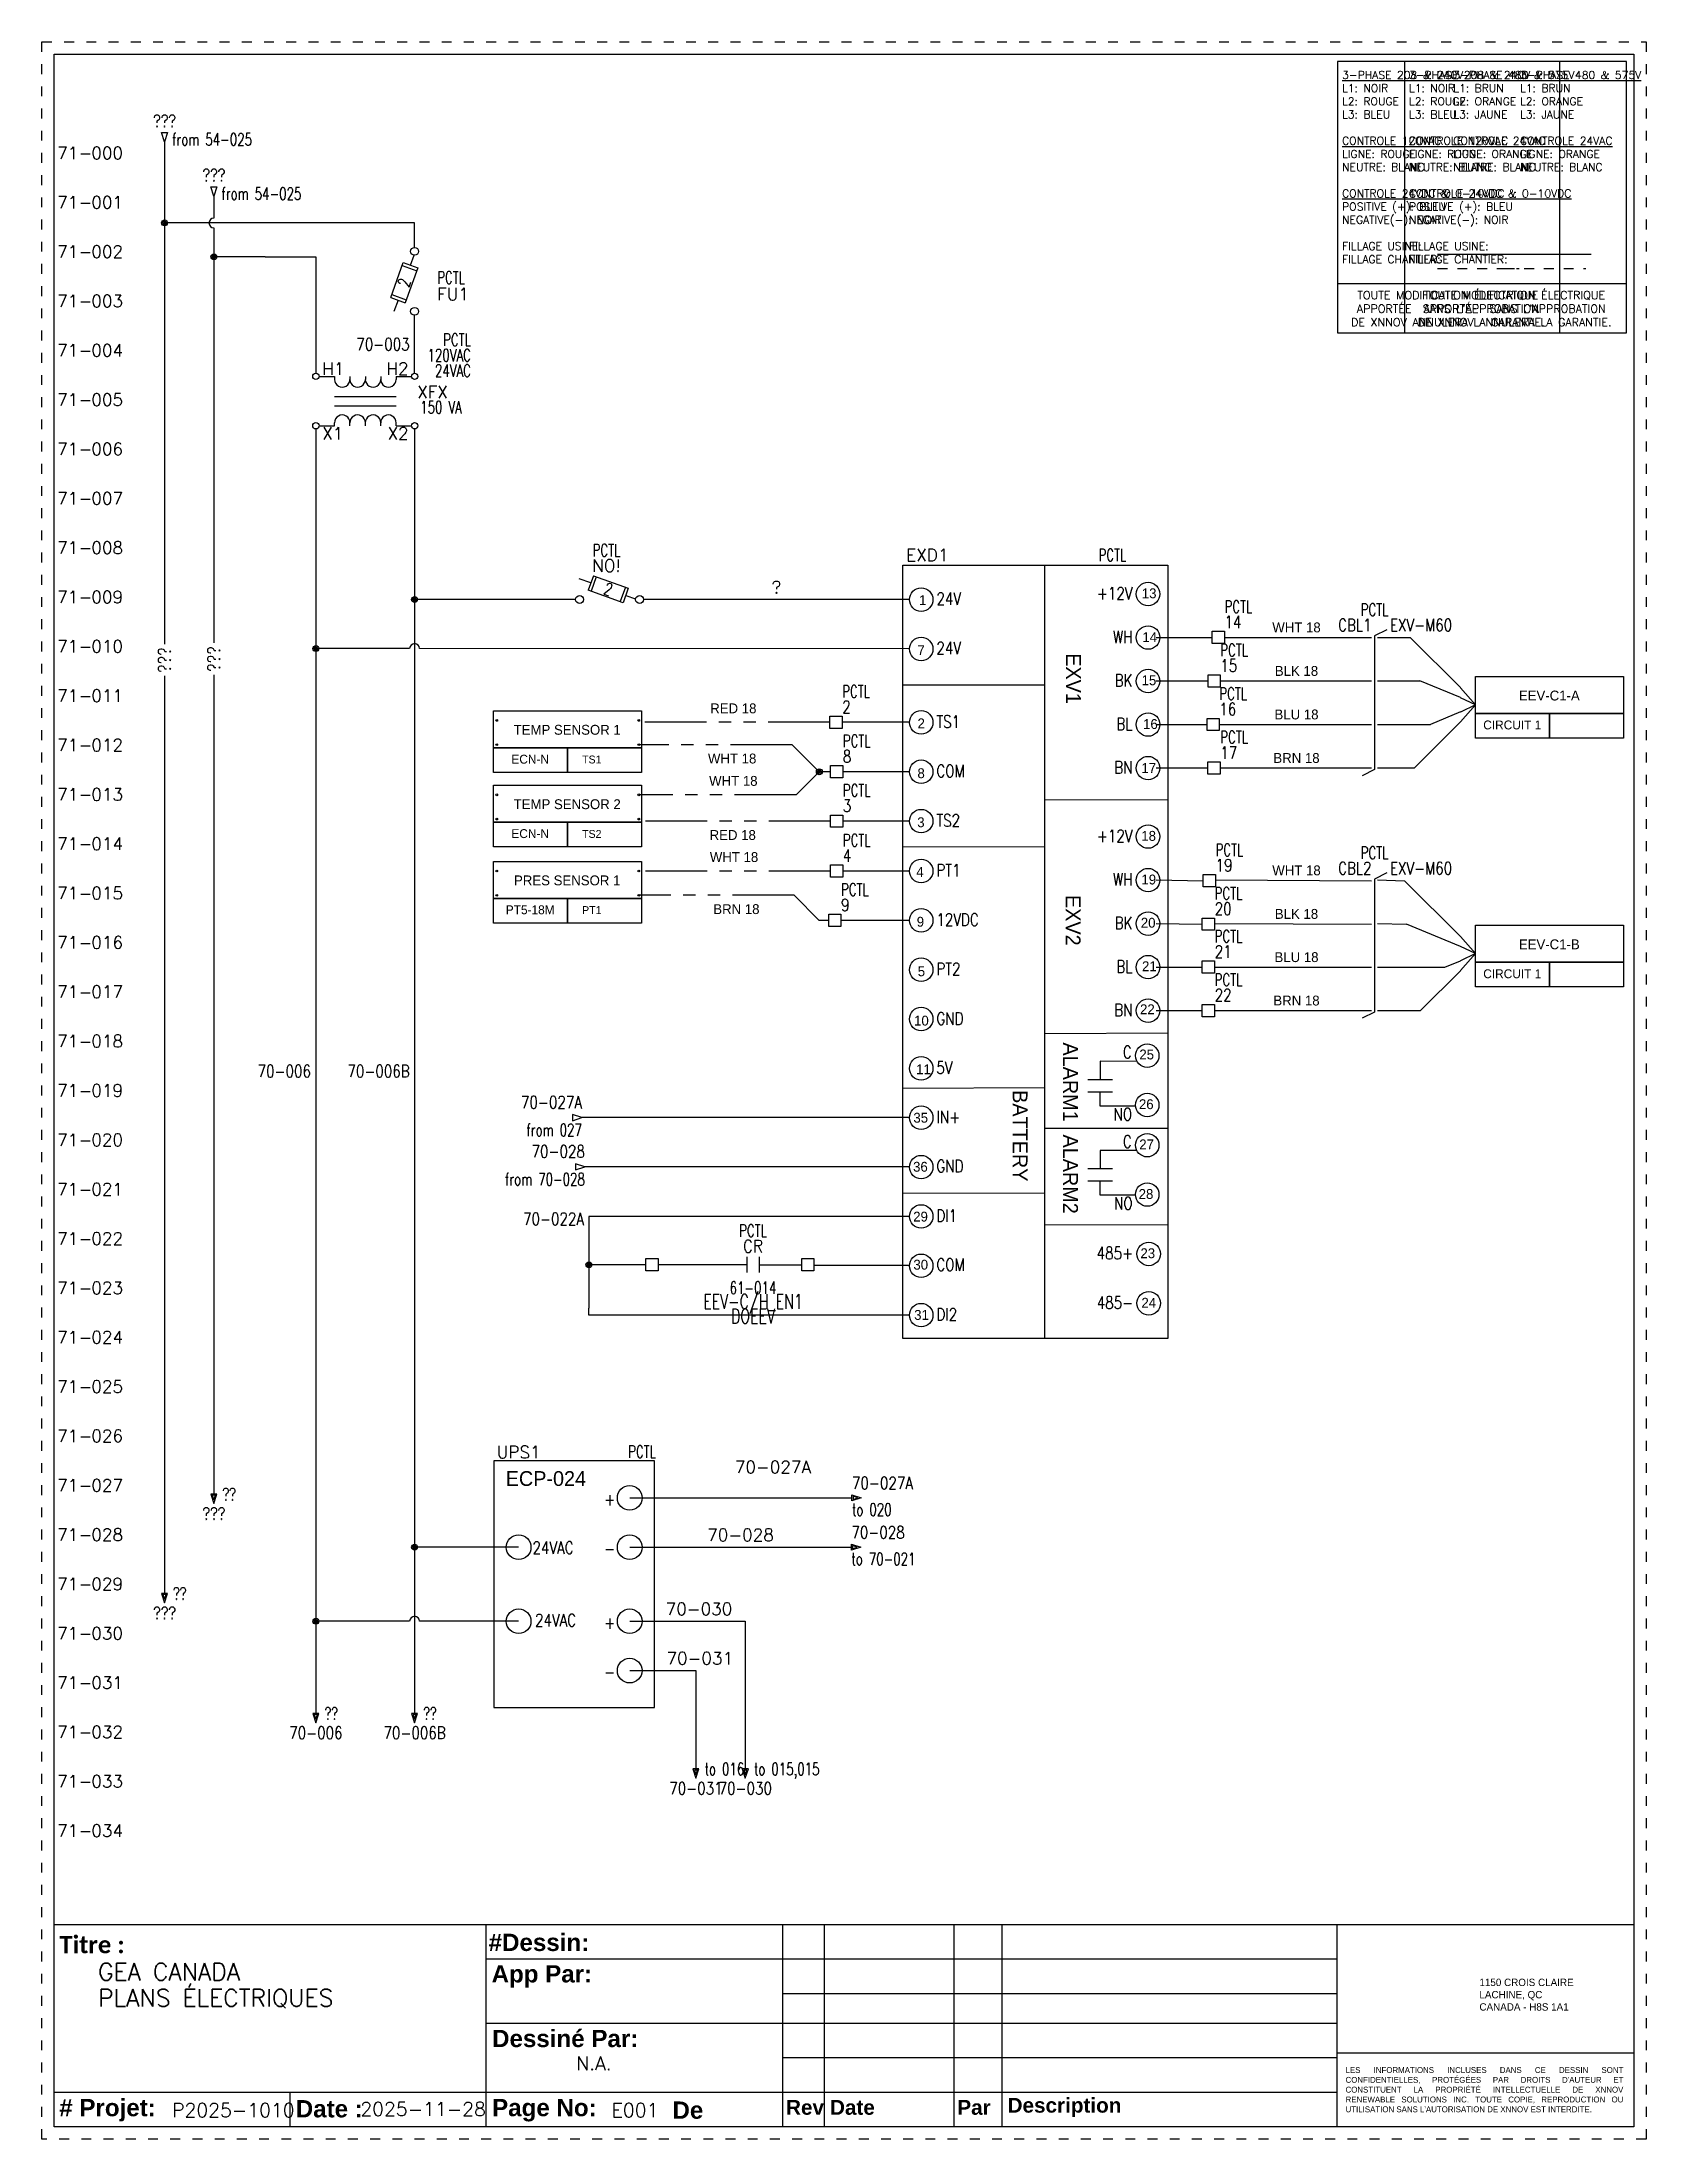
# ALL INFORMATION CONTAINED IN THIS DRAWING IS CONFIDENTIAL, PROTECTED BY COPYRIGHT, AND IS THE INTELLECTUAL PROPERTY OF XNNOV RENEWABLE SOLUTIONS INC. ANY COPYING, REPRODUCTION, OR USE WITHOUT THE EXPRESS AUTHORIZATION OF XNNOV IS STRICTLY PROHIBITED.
# Model space of a CAD drawing. Extents: x 0 to 215, y 0 to 294.
# Drawn here: x 0 to 16.25, y 0 to 21.25 of the extents above; entities outside this region: 4.
import ezdxf
from ezdxf.enums import TextEntityAlignment as Align

# ---------------------------------------------------------------- set-up
doc = ezdxf.new("R2010")
doc.units = 0
doc.header["$MEASUREMENT"] = 0
for name, pattern in [('Caddy_Solid', [0]), ('DASHED2', [0.375, 0.25, -0.125]), ('DOT2', [0.125, 0, -0.125]), ('PHANTOM2', [1.25, 0.625, -0.125, 0.125, -0.125, 0.125, -0.125])]:
    doc.linetypes.add(name, pattern=pattern)
for name, color, linetype in [('BLK_18', 251, 'Continuous'), ('BLU_18', 5, 'Continuous'), ('BRN_18', 36, 'Continuous'), ('DESC', 150, 'Continuous'), ('LINK', 9, 'Continuous'), ('LOC', 8, 'Continuous'), ('MISC', 7, 'Continuous'), ('ORG_14', 30, 'Continuous'), ('RAIL', 7, 'Continuous'), ('RED_14', 1, 'Continuous'), ('RED_18', 1, 'Continuous'), ('SYMS', 7, 'Continuous'), ('TAGFIXED', 7, 'Continuous'), ('TAGS', 150, 'Continuous'), ('TERMS', 123, 'Continuous'), ('WHT_14', 7, 'Continuous'), ('WHT_18', 7, 'Continuous'), ('WIRENO', 72, 'Continuous'), ('WIREREF', 52, 'Continuous'), ('WIREREF_DEST', 52, 'Continuous'), ('XREF', 7, 'Continuous')]:
    doc.layers.add(name, color=color, linetype=linetype)
doc.layers.add('TITLEBLOCK_FRAME', color=7, linetype='DOT2', plot=False)
doc.styles.add('WD', font='romans.shx')

msp = doc.modelspace()

# ---------------------------------------------------------------- texts
for s, p in [('L1', (2, 290)), ('N', (212, 290))]:
    msp.add_text(s, height=4).set_placement(p)
at = {"style": 'WD'}
for p in [(0.369, 19.625), (0.369, 19.125), (0.369, 18.625), (0.369, 18.125), (0.369, 17.625), (0.369, 17.125), (0.369, 16.625), (0.369, 16.125), (0.369, 15.625), (0.369, 15.125), (0.369, 14.625), (0.369, 14.125), (0.369, 13.625), (0.369, 13.125), (0.369, 12.625), (0.369, 12.125), (0.369, 11.625), (0.369, 11.125), (0.369, 10.625), (0.369, 10.125), (0.369, 9.625), (0.369, 9.125), (0.369, 8.625), (0.369, 8.125), (0.369, 7.625), (0.369, 7.125), (0.369, 6.625), (0.369, 6.125), (0.369, 5.625), (0.369, 5.125), (0.369, 4.625), (0.369, 4.125), (0.369, 3.625), (0.369, 3.125)]:
    msp.add_text('71', height=0.125, dxfattribs=at).set_placement(p, align=Align.MIDDLE_RIGHT)
for p in [(0.441, 19.625), (0.441, 19.125), (0.441, 18.625), (0.441, 18.125), (0.441, 17.625), (0.441, 17.125), (0.441, 16.625), (0.441, 16.125), (0.441, 15.625), (0.441, 15.125), (0.441, 14.625), (0.441, 14.125), (0.441, 13.625), (0.441, 13.125), (0.441, 12.625), (0.441, 12.125), (0.441, 11.625), (0.441, 11.125), (0.441, 10.625), (0.441, 10.125), (0.441, 9.625), (0.441, 9.125), (0.441, 8.625), (0.441, 8.125), (0.441, 7.625), (0.441, 7.125), (0.441, 6.625), (0.441, 6.125), (0.441, 5.625), (0.441, 5.125), (0.441, 4.625), (0.441, 4.125), (0.441, 3.625), (0.441, 3.125)]:
    msp.add_text('-', height=0.125, dxfattribs=at).set_placement(p, align=Align.MIDDLE)
for s, p in [('001', (0.5, 19.625)), ('002', (0.5, 19.125)), ('003', (0.5, 18.625)), ('004', (0.5, 18.125)), ('005', (0.5, 17.625)), ('006', (0.5, 17.125)), ('007', (0.5, 16.625)), ('008', (0.5, 16.125)), ('009', (0.5, 15.625)), ('010', (0.5, 15.125)), ('011', (0.5, 14.625)), ('012', (0.5, 14.125)), ('013', (0.5, 13.625)), ('014', (0.5, 13.125)), ('015', (0.5, 12.625)), ('016', (0.5, 12.125)), ('017', (0.5, 11.625)), ('018', (0.5, 11.125)), ('019', (0.5, 10.625)), ('020', (0.5, 10.125)), ('021', (0.5, 9.625)), ('022', (0.5, 9.125)), ('023', (0.5, 8.625)), ('024', (0.5, 8.125)), ('025', (0.5, 7.625)), ('026', (0.5, 7.125)), ('027', (0.5, 6.625)), ('028', (0.5, 6.125)), ('029', (0.5, 5.625)), ('030', (0.5, 5.125)), ('031', (0.5, 4.625)), ('032', (0.5, 4.125)), ('033', (0.5, 3.625)), ('034', (0.5, 3.125))]:
    msp.add_text(s, height=0.125, dxfattribs=at).set_placement(p, align=Align.MIDDLE_LEFT)
at = {"layer": 'MISC', "char_height": 0.1, "attachment_point": 8}
for s, insert, rotation in [('\\W1.00;WHT 18', (12.709, 15.266), 0.0213), ('\\W1.00;BLK 18', (12.709, 14.825), 0.0207), ('\\W1.00;BLU 18', (12.709, 14.384), 0.0412), ('\\W1.00;BRN 18', (12.709, 11.485), 0.0048)]:
    msp.add_mtext(s, dxfattribs=dict(at, insert=insert, rotation=rotation))
at = {"layer": 'MISC', "char_height": 0.1}
for s, insert, attachment_point in [('\\W1.00;RED 18', (7.004, 14.446), 8), ('\\W1.00;WHT 18', (6.992, 14.039), 2), ('\\W1.00;BRN 18', (12.709, 13.943), 8), ('\\W1.00;WHT 18', (7.004, 13.711), 8), ('\\W1.00;RED 18', (6.998, 13.264), 2), ('\\W1.00;WHT 18', (7.011, 12.939), 8), ('\\W1.00;WHT 18', (12.709, 12.804), 8), ('\\W1.00;BRN 18', (7.035, 12.513), 2), ('\\W1.00;BLK 18', (12.709, 12.363), 8), ('\\W1.00;BLU 18', (12.709, 11.925), 8)]:
    msp.add_mtext(s, dxfattribs=dict(at, insert=insert, attachment_point=attachment_point))

# ---------------------------------------------------------------- blocks, each defined once
blk = doc.blocks.new('*U8')
at = {"color": 7, "linetype": 'Caddy_Solid', "lineweight": 25}
blk.add_line((-1.486, 1.048), (-0.608, 1.048), dxfattribs=at)
at = {"color": 7, "linetype": 'DASHED2', "lineweight": 25, "ltscale": 0.25}
blk.add_line((-1.486, 0.902), (-0.662, 0.902), dxfattribs=at)
blk.add_line((-2.5, 0.75), (-0.25, 0.75))
blk.add_lwpolyline([(-0.25, 3), (-2.5, 3), (-2.5, 0.25), (-0.25, 0.25)], close=True)
at = {"style": 'WD'}
for s, insert, char_height, attachment_point in [('{\\L3-PHASE 208 & 240V}\\PL1: NOIR\\PL2: ROUGE\\PL3: BLEU\\P\\P{\\LCONTROLE 120VAC}\\PLIGNE: ROUGE\\PNEUTRE: BLANC\\P{\\L\\PCONTROLE 24VDC & 0-10VDC\\P}POSITIVE (+): BLEU\\PNEGATIVE(-): NOIR\\P\\P\\pxql;FILLAGE USINE:\\PFILLAGE CHANTIER:', (-2.454, 2.903), 0.08, 1), ('{\\L3-PHASE 480 & 575V}\\PL1: BRUN\\PL2: ORANGE\\PL3: JAUNE\\P\\P{\\LCONTROLE 24VAC}\\PLIGNE: ORANGE\\PNEUTRE: BLANC', (-1.328, 2.903), 0.08, 1), ("TOUTE MODIFICATION ÉLECTRIQUE \\PAPPORTÉE  SANS L'APPROBATION \\PDE XNNOV ANNULERA LA GARANTIE.", (-1.383, 0.495), 0.08242, 5)]:
    blk.add_mtext_dynamic_manual_height_columns(s, width=4.81392, gutter_width=1.374, heights=[0], dxfattribs=dict(at, insert=insert, char_height=char_height, attachment_point=attachment_point))
blk = doc.blocks.new('HDV1_EEV-BLOCK')
for q in [(-0.156, 0.515), (-0.156, 0.414), (-0.156, 0.169), (-0.156, 0.269)]:
    blk.add_line((-0.004, 0.342), q)
for points in [[(-0.004, 0.628), (1.496, 0.628), (1.496, 0.253), (-0.004, 0.253)], [(-0.004, 0.253), (0.746, 0.253), (0.746, 0.003), (-0.004, 0.003)], [(0.746, 0.253), (1.496, 0.253), (1.496, 0.003), (0.746, 0.003)]]:
    blk.add_lwpolyline(points, close=True)
at = {"style": 'WD', "flags": 1}
for tag, p in [('X4TERM01', (-0.156, 0.515)), ('X4TERM02', (-0.156, 0.414)), ('X4TERM03', (-0.156, 0.269)), ('X4TERM04', (-0.156, 0.169))]:
    blk.add_attdef(tag, p, '', height=0.005, dxfattribs=at)
blk.add_attdef('DESC2', text='', height=0.1).set_placement((0.745, 0.486), align=Align.TOP_CENTER)
blk.add_attdef('DES3', text='', height=0.09).set_placement((0.37, 0.092), align=Align.CENTER)
blk.add_attdef('LABEL', (0.896, 0.095), '', height=0.08)
blk = doc.blocks.new('*U32')
blk.add_circle((0, 0), 0.125)
blk = doc.blocks.new('*U33')
at = {"color": 0, "linetype": 'ByBlock', "lineweight": -2, "transparency": 16777216}
for p in [(0, 0.5), (0, 0)]:
    blk.add_blockref('*U32', p, dxfattribs=at)
blk = doc.blocks.new('*U34')
blk.add_circle((0, 0), 0.125)
blk = doc.blocks.new('*U35')
at = {"color": 0, "linetype": 'ByBlock', "lineweight": -2, "transparency": 16777216}
for p in [(0, 0.5), (0, 0)]:
    blk.add_blockref('*U34', p, dxfattribs=at)
blk = doc.blocks.new('*U36')
blk.add_circle((0, 0), 0.125)
blk = doc.blocks.new('*U37')
at = {"color": 0, "linetype": 'ByBlock', "lineweight": -2, "transparency": 16777216}
for p in [(0, 0.75), (0, 0)]:
    blk.add_blockref('*U36', p, dxfattribs=at)
blk = doc.blocks.new('HXF1_ECP-024')
blk.add_lwpolyline([(0, 0), (1.625, 0), (1.625, 2.5), (0, 2.5)], close=True)
for name, p in [('*U35', (1.375, 1.625)), ('*U37', (0.25, 0.875)), ('*U33', (1.375, 0.375))]:
    blk.add_blockref(name, p)
at = {"insert": (0.119, 2.396), "char_height": 0.15, "attachment_point": 1}
blk.add_mtext_dynamic_manual_height_columns('ECP-024', width=1.19244, gutter_width=1, heights=[0], dxfattribs=at)
at = {"style": 'WD', "width": 0.7}
for tag, p in [('DESC1', (0.987, 2.75)), ('DESC2', (1, 2.625)), ('DESC3', (1, 2.5)), ('INST', (1.5, 2.5)), ('LOC', (1.75, 2.375)), ('XREF', (1.792, 2.125))]:
    blk.add_attdef(tag, text='', height=0.125, dxfattribs=at).set_placement(p, align=Align.CENTER)
at = {"style": 'WD'}
blk.add_attdef('TAG1', text='', height=0.125, dxfattribs=at).set_placement((0.25, 2.5), align=Align.CENTER)
at = {"style": 'WD', "width": 0.8}
for tag, p in [('+', (1.229, 2.172)), ('-', (1.229, 1.672)), ('+', (1.229, 0.922)), ('-', (1.229, 0.422))]:
    blk.add_attdef(tag, text='', height=0.125, dxfattribs=at).set_placement(p, align=Align.TOP_RIGHT)
at = {"style": 'WD'}
for tag, p, height, flags in [('X1TERM04', (1.375, 2.125), 0.005, 1), ('FAMILY', (1.75, 1.75), 0.01, 9), ('X4TERM02', (0.25, 1.625), 0.005, 1), ('X1TERM05', (1.375, 1.625), 0.005, 1), ('X4TERM03', (0.25, 0.875), 0.005, 1), ('X1TERM06', (1.375, 0.875), 0.005, 1), ('X1TERM07', (1.375, 0.375), 0.005, 1)]:
    blk.add_attdef(tag, p, '', height=height, dxfattribs=dict(at, flags=flags))
at = {"style": 'WD', "flags": 9}
for tag, p in [('MFG', (1.75, 2.125)), ('CAT', (1.75, 2)), ('ASSYCODE', (1.75, 1.875))]:
    blk.add_attdef(tag, text='', height=0.01, dxfattribs=at).set_placement(p, align=Align.CENTER)
at = {"style": 'WD', "width": 0.8}
for p in [(0.392, 1.683), (0.417, 0.948)]:
    blk.add_attdef('24VAC', text='', height=0.125, dxfattribs=at).set_placement(p, align=Align.TOP_LEFT)
blk = doc.blocks.new('HDV1_SESOR-CONN')
for points in [[(-0.75, 0.375), (0.75, 0.375), (0.75, 0), (-0.75, 0)], [(-0.75, 0), (0, 0), (0, -0.25), (-0.75, -0.25)], [(0, 0), (0.75, 0), (0.75, -0.25), (0, -0.25)]]:
    blk.add_lwpolyline(points, close=True)
for centre in [(-0.716, 0.278), (0.723, 0.278), (-0.716, 0.032), (0.723, 0.032)]:
    blk.add_circle(centre, 0.00874)
at = {"style": 'WD', "flags": 1}
for tag, p in [('X4TERM01', (-0.716, 0.278)), ('X1TERM03', (0.723, 0.278)), ('X4TERM02', (-0.716, 0.032)), ('X1TERM04', (0.723, 0.032))]:
    blk.add_attdef(tag, p, '', height=0.005, dxfattribs=at)
blk.add_attdef('DESC2', text='', height=0.1).set_placement((-0.002, 0.233), align=Align.TOP_CENTER)
blk.add_attdef('DES3', text='', height=0.09).set_placement((-0.377, -0.16), align=Align.CENTER)
blk.add_attdef('LABEL', (0.149, -0.158), '', height=0.08)
blk = doc.blocks.new('HXF1')
for p, q in [((-0.469, 0), (-0.312, 0)), ((-0.312, 0), (-0.312, -0.031)), ((-0.156, 0), (-0.156, -0.031)), ((0, 0), (0, -0.031)), ((0.156, 0), (0.156, -0.031)), ((0.312, 0), (0.467, 0)), ((0.312, 0), (0.312, -0.031)), ((-0.312, -0.203), (0.312, -0.203)), ((-0.312, -0.297), (0.312, -0.297)), ((-0.469, -0.5), (-0.312, -0.5)), ((-0.312, -0.5), (-0.312, -0.469)), ((-0.156, -0.5), (-0.156, -0.469)), ((0, -0.5), (0, -0.469)), ((0.156, -0.5), (0.156, -0.469)), ((0.312, -0.5), (0.312, -0.469)), ((0.312, -0.5), (0.467, -0.5))]:
    blk.add_line(p, q)
for centre in [(-0.501, 0), (0.499, 0), (-0.501, -0.5), (0.499, -0.5)]:
    blk.add_circle(centre, 0.0322)
for centre, start, end in [((-0.234, -0.031), 180, 0.001), ((-0.078, -0.031), 180, 0.001), ((0.078, -0.031), 180, 0.001), ((0.234, -0.031), 180, 0.001), ((-0.234, -0.469), 0.001, 180.002), ((-0.078, -0.469), 0.001, 180.002), ((0.078, -0.469), 0.001, 180.002), ((0.234, -0.469), 0.001, 180.002)]:
    blk.add_arc(centre, 0.0781, start, end)
at = {"style": 'WD', "width": 0.7}
for tag, p in [('INST', (-0.591, 0.006)), ('DESC1', (-0.591, -0.32)), ('LOC', (-0.591, -0.164)), ('DESC2', (-0.591, -0.476))]:
    blk.add_attdef(tag, text='', height=0.125, dxfattribs=at).set_placement(p, align=Align.RIGHT)
at = {"linetype": 'Continuous', "style": 'WD', "flags": 8}
for tag, p in [('TERM03', (-0.031, 0.016)), ('TERM02', (0.438, 0.016))]:
    blk.add_attdef(tag, text='', height=0.125, dxfattribs=at).set_placement(p, align=Align.RIGHT)
at = {"style": 'WD'}
for tag, p, height, flags in [('X4TERM01', (-0.533, 0), 0.0125, 1), ('X2TERM01', (-0.501, 0.032), 0.0125, 1), ('X2TERM03', (0, 0.009), 0.0125, 1), ('X2TERM02', (0.499, 0.032), 0.0125, 1), ('X1TERM02', (0.531, 0), 0.0125, 1), ('FAMILY', (0.46, -0.247), 0.01, 9), ('X4TERM04', (-0.533, -0.5), 0.0125, 1), ('X8TERM04', (-0.501, -0.532), 0.0125, 1), ('X8TERM06', (0, -0.507), 0.0125, 1), ('X8TERM05', (0.499, -0.532), 0.0125, 1), ('X1TERM05', (0.531, -0.5), 0.0125, 1)]:
    blk.add_attdef(tag, p, '', height=height, dxfattribs=dict(at, flags=flags))
at = {"linetype": 'Continuous', "style": 'WD', "flags": 8}
blk.add_attdef('TERM01', (-0.438, 0.016), '', height=0.125, dxfattribs=at)
at = {"style": 'WD'}
blk.add_attdef('TAG1', (0.524, -0.219), '', height=0.125, dxfattribs=at)
at = {"linetype": 'Continuous', "style": 'WD', "flags": 9}
for tag, p in [('ASSYCODE', (0.487, -0.313)), ('MFG', (0.484, -0.295)), ('CAT', (0.485, -0.275))]:
    blk.add_attdef(tag, text='', height=0.01, dxfattribs=at).set_placement(p, align=Align.CENTER)
at = {"style": 'WD', "width": 0.7}
blk.add_attdef('RATING1', (0.556, -0.375), '', height=0.125, dxfattribs=at)
at = {"linetype": 'Continuous', "style": 'WD', "flags": 8}
for tag, p in [('TERM06', (-0.031, -0.516)), ('TERM05', (0.438, -0.516))]:
    blk.add_attdef(tag, text='', height=0.125, dxfattribs=at).set_placement(p, align=Align.TOP_RIGHT)
blk.add_attdef('TERM04', text='', height=0.125, dxfattribs=at).set_placement((-0.438, -0.516), align=Align.TOP_LEFT)
blk = doc.blocks.new('HA1D2')
blk.add_lwpolyline([(0, 0.094), (0.031, 0.094), (0, 0), (-0.031, 0.094), (0, 0.094)])
at = {"style": 'WD', "width": 0.8, "flags": 8}
blk.add_attdef('WIRENO', text='', height=0.125, dxfattribs=at).set_placement((0, 0.15), align=Align.CENTER)
at = {"style": 'WD', "flags": 1}
for tag, p in [('X8TERM01', (0, 0)), ('SIGCODE', (0.026, 0.066))]:
    blk.add_attdef(tag, p, '', height=0.01, dxfattribs=at)
at = {"style": 'WD', "width": 0.7}
for tag, p in [('XREF', (0.077, -0.037)), ('DESC1', (0.077, -0.206))]:
    blk.add_attdef(tag, p, '', height=0.125, dxfattribs=at)
blk = doc.blocks.new('HCR11_RELAY-CONTACT')
at = {"linetype": 'Continuous'}
for p, q in [((-0.053, 0.082), (-0.053, -0.078)), ((0.072, 0.082), (0.072, -0.078))]:
    blk.add_line(p, q, dxfattribs=at)
at = {"style": 'WD'}
for tag, width, p in [('INST', 0.7, (0.009, 0.453)), ('TAG2', 0.9, (0.009, 0.127)), ('LOC', 0.7, (0.009, 0.283)), ('XREF', 0.7, (0.009, -0.296))]:
    blk.add_attdef(tag, text='', height=0.125, dxfattribs=dict(at, width=width)).set_placement(p, align=Align.CENTER)
for tag, p, height, flags in [('X4TERM01', (-0.053, 0.002), 0.0125, 1), ('X1TERM02', (0.072, 0.002), 0.0125, 1), ('FAMILY', (0.107, 0.055), 0.01, 9), ('CONTACT', (0.107, 0.038), 0.01, 1)]:
    blk.add_attdef(tag, p, '', height=height, dxfattribs=dict(at, flags=flags))
for tag, p in [('X2LINK', (0.009, 0.127)), ('X8LINK', (0.009, -0.123))]:
    blk.add_attdef(tag, p, '', height=0.01, dxfattribs=at)
at = {"linetype": 'Continuous', "style": 'WD', "flags": 8}
blk.add_attdef('TERM01', text='', height=0.125, dxfattribs=at).set_placement((-0.116, -0.014), align=Align.TOP_RIGHT)
blk.add_attdef('TERM02', text='', height=0.125, dxfattribs=at).set_placement((0.134, -0.014), align=Align.TOP_LEFT)
at = {"color": 1, "style": 'WD', "width": 0.7}
for tag, p in [('DESC1', (0.009, -0.448)), ('DESC2', (0.009, -0.595)), ('DESC3', (0.009, -0.742))]:
    blk.add_attdef(tag, text='', height=0.15, dxfattribs=at).set_placement(p, align=Align.CENTER)
blk = doc.blocks.new('HT0001')
for p, q in [((-0.062, 0.062), (0.062, 0.062)), ((-0.062, -0.062), (-0.062, 0.062)), ((0.062, 0.062), (0.062, -0.062)), ((0.062, -0.062), (-0.062, -0.062))]:
    blk.add_line(p, q)
at = {"style": 'WD'}
for tag, p, width in [('INST', (0.062, 0.42), 0.7), ('LOC', (0.062, 0.25), 0.7), ('DESC1', (0.05, -0.385), 0.8)]:
    blk.add_attdef(tag, p, '', height=0.125, dxfattribs=dict(at, width=width))
at = {"linetype": 'Continuous', "style": 'WD'}
for tag, p, height, width, flags in [('TERM01', (0.062, 0.094), 0.125, 0.8, 8), ('TAGSTRIP', (0.05, -0.229), 0.125, 0.9, 8), ('DESC2', (0.05, -0.541), 0.125, 0.8, 8), ('CAT', (0.213, -0.406), 0.109, 0.8, 1), ('DESC3', (0.05, -0.698), 0.125, 0.8, 8)]:
    blk.add_attdef(tag, p, '', height=height, dxfattribs=dict(at, width=width, flags=flags))
at = {"style": 'WD', "flags": 1}
for tag, p, height in [('X4TERM01', (-0.062, 0), 0.0125), ('X4TERMDESC01', (-0.055, -0.023), 0.025), ('X2TERMDESC01', (-0.006, 0.029), 0.025), ('STRIPSEQ', (0, 0), 0.00125), ('X2TERM01', (0, 0.062), 0.0125), ('X2PIN01', (0.033, 0.084), 0.0125), ('X1TERMDESC01', (0.039, 0.007), 0.025), ('X1TERM01', (0.062, 0), 0.0125), ('X1PIN01', (0.087, 0.016), 0.0125), ('X4PIN01', (-0.114, -0.038), 0.0125), ('LINKTERM', (0, -0.002), 0.00125), ('X8TERM01', (0, -0.062), 0.0125), ('X8TERMDESC01', (0, -0.054), 0.025), ('X8PIN01', (0.026, -0.096), 0.0125)]:
    blk.add_attdef(tag, p, '', height=height, dxfattribs=at)
at = {"linetype": 'Continuous', "style": 'WD', "width": 0.8, "flags": 1}
blk.add_attdef('MFG', text='', height=0.109, dxfattribs=at).set_placement((0.088, -0.406), align=Align.RIGHT)
at = {"style": 'WD', "width": 0.7, "flags": 1}
blk.add_attdef('ASSYCODE', (0.062, -0.281), '', height=0.01, dxfattribs=at)
blk = doc.blocks.new('WDDOT')
for radius in [0.03, 0.0187, 0.00929]:
    blk.add_circle((0, 0), radius)
blk = doc.blocks.new('HA1S4')
for points in [[(0, 0), (-0.031, 0), (0, -0.094), (0.031, 0), (0, 0)], [(0.016, -0.011), (-0.016, -0.011), (0, -0.058), (0.016, -0.011)]]:
    blk.add_lwpolyline(points)
at = {"style": 'WD', "width": 0.7}
for tag, p in [('DESC1', (0.087, 0.113)), ('XREF', (0.087, -0.062))]:
    blk.add_attdef(tag, p, '', height=0.125, dxfattribs=at)
at = {"style": 'WD', "flags": 1}
for tag, p in [('X2TERM01', (0, 0)), ('SIGCODE', (0.035, -0.083))]:
    blk.add_attdef(tag, p, '', height=0.01, dxfattribs=at)
at = {"style": 'WD', "width": 0.8, "flags": 8}
blk.add_attdef('WIRENO', text='', height=0.125, dxfattribs=at).set_placement((0, -0.259), align=Align.CENTER)
blk = doc.blocks.new('WD_WNV1')
at = {"style": 'WD', "width": 0.9}
blk.add_attdef('WIRENO', text='', height=0.125, rotation=90, dxfattribs=at).set_placement((0, 0), align=Align.MIDDLE_CENTER)
at = {"color": 7, "style": 'WD'}
for tag, p in [('X2_TINY_DOT_DONT_REMOVE', (0, 0.062)), ('X8_TINY_DOT_DONT_REMOVE', (0, -0.062))]:
    blk.add_attdef(tag, p, '', height=0.0001, dxfattribs=at)
at = {"style": 'WD', "flags": 1}
for tag, p in [('X2TERM01', (0, 0.062)), ('X8TERM01', (0, -0.062))]:
    blk.add_attdef(tag, p, '', height=0.01, dxfattribs=at)
for tag, p in [('W01USER', (0.096, 0.077)), ('W02USER', (0.096, 0.069)), ('W03USER', (0.096, 0.062)), ('W04USER', (0.096, 0.054)), ('W05USER', (0.096, 0.046)), ('W06USER', (0.096, 0.038)), ('W07USER', (0.096, 0.03)), ('W08USER', (0.096, 0.023)), ('W09USER', (0.096, 0.015)), ('W10USER', (0.096, 0.007))]:
    blk.add_attdef(tag, text='', height=0.005, dxfattribs=at).set_placement(p, align=Align.CENTER)
blk = doc.blocks.new('*U65')
blk.add_circle((0, 0), 0.119)
blk = doc.blocks.new('*U64')
at = {"color": 0, "linetype": 'ByBlock', "lineweight": -2, "transparency": 16777216}
for p in [(0, 1), (0, 0.5), (0, 0)]:
    blk.add_blockref('*U65', p, dxfattribs=at)
blk = doc.blocks.new('*U67')
blk.add_circle((0, 0), 0.119)
blk = doc.blocks.new('*U66')
at = {"color": 0, "linetype": 'ByBlock', "lineweight": -2, "transparency": 16777216}
for p in [(0, 0.5), (0, 0)]:
    blk.add_blockref('*U67', p, dxfattribs=at)
blk = doc.blocks.new('*U69')
blk.add_circle((0, 0), 0.119)
blk = doc.blocks.new('*U68')
at = {"color": 0, "linetype": 'ByBlock', "lineweight": -2, "transparency": 16777216}
for p in [(0, 1), (0, 0.5), (0, 0)]:
    blk.add_blockref('*U69', p, dxfattribs=at)
blk = doc.blocks.new('*U52')
blk.add_circle((0, 0), 0.119)
blk = doc.blocks.new('*U51')
at = {"color": 0, "linetype": 'ByBlock', "lineweight": -2, "transparency": 16777216}
for p in [(0, 1.764), (0, 1.323), (0, 0.882), (0, 0.441), (0, 0)]:
    blk.add_blockref('*U52', p, dxfattribs=at)
blk = doc.blocks.new('*U57')
blk.add_circle((0, 0), 0.119)
blk = doc.blocks.new('*U53')
at = {"color": 0, "linetype": 'ByBlock', "lineweight": -2, "transparency": 16777216}
for p in [(0, 1.764), (0, 1.323), (0, 0.882), (0, 0.441), (0, 0)]:
    blk.add_blockref('*U57', p, dxfattribs=at)
blk = doc.blocks.new('*U59')
blk.add_circle((0, 0), 0.119)
blk = doc.blocks.new('*U58')
at = {"color": 0, "linetype": 'ByBlock', "lineweight": -2, "transparency": 16777216}
for p in [(0, 0.5), (0, 0)]:
    blk.add_blockref('*U59', p, dxfattribs=at)
blk = doc.blocks.new('*U61')
blk.add_circle((0, 0), 0.119)
blk = doc.blocks.new('*U60')
at = {"color": 0, "linetype": 'ByBlock', "lineweight": -2, "transparency": 16777216}
for p in [(0, 0.5), (0, 0)]:
    blk.add_blockref('*U61', p, dxfattribs=at)
blk = doc.blocks.new('*U63')
blk.add_circle((0, 0), 0.119)
blk = doc.blocks.new('*U62')
at = {"color": 0, "linetype": 'ByBlock', "lineweight": -2, "transparency": 16777216}
for p in [(0, 0.5), (0, 0)]:
    blk.add_blockref('*U63', p, dxfattribs=at)
blk = doc.blocks.new('*U54')
blk.add_circle((0, 0), 0.119)
blk = doc.blocks.new('*U70')
at = {"color": 0, "linetype": 'ByBlock', "lineweight": -2, "transparency": 16777216}
for p in [(0, 2), (0, 1.5), (0, 1), (0, 0.5), (0, 0)]:
    blk.add_blockref('*U54', p, dxfattribs=at)
blk = doc.blocks.new('*U56')
blk.add_circle((0, 0), 0.119)
blk = doc.blocks.new('*U55')
at = {"color": 0, "linetype": 'ByBlock', "lineweight": -2, "transparency": 16777216}
for p in [(0, 0.5), (0, 0)]:
    blk.add_blockref('*U56', p, dxfattribs=at)
blk = doc.blocks.new('HDV1_EXD-SH2')
for p, q in [((0, 2.85), (0, -4.987)), ((-1.437, 1.636), (0, 1.638)), ((0, 0.47), (1.25, 0.475)), ((-1.437, -0.005), (0, 0)), ((0, -1.896), (1.252, -1.891)), ((-1.437, -2.449), (0, -2.443)), ((0.438, -2.362), (0.688, -2.362)), ((0.438, -2.487), (0.688, -2.487)), ((0, -2.854), (1.25, -2.854)), ((0.438, -3.265), (0.688, -3.265)), ((0.438, -3.39), (0.688, -3.39)), ((-1.437, -3.516), (0, -3.51)), ((0, -3.836), (1.25, -3.831))]:
    blk.add_line(p, q)
blk.add_lwpolyline([(-1.437, 2.85), (1.25, 2.85), (1.25, -4.987), (-1.437, -4.987)], close=True)
for points in [[(0.936, -2.179), (0.563, -2.178), (0.563, -2.362)], [(0.922, -2.633), (0.563, -2.633), (0.563, -2.487)], [(0.934, -3.082), (0.563, -3.081), (0.563, -3.265)], [(0.922, -3.536), (0.563, -3.536), (0.563, -3.39)]]:
    blk.add_lwpolyline(points)
for name, p in [('*U55', (-1.25, 2)), ('*U51', (1.048, 0.793)), ('*U64', (-1.25, 0.256)), ('*U53', (1.048, -1.665)), ('*U70', (-1.25, -2.25)), ('*U58', (1.04, -2.621)), ('*U66', (-1.25, -3.25)), ('*U60', (1.04, -3.528)), ('*U68', (-1.25, -4.75)), ('*U62', (1.055, -4.63))]:
    blk.add_blockref(name, p)
for s, p in [('13', (0.985, 2.514)), ('1', (-1.272, 2.444)), ('14', (0.991, 2.07)), ('7', (-1.288, 1.938)), ('15', (0.983, 1.633)), ('2', (-1.287, 1.196)), ('16', (0.998, 1.189)), ('8', (-1.288, 0.691)), ('17', (0.981, 0.744)), ('3', (-1.29, 0.194)), ('18', (0.98, 0.056)), ('4', (-1.3, -0.309)), ('19', (0.981, -0.386)), ('9', (-1.295, -0.814)), ('20', (0.975, -0.824)), ('5', (-1.285, -1.316)), ('21', (0.987, -1.265)), ('22', (0.967, -1.701)), ('10', (-1.322, -1.816)), ('25', (0.96, -2.159)), ('11', (-1.301, -2.309)), ('35', (-1.329, -2.8)), ('26', (0.956, -2.663)), ('27', (0.959, -3.07)), ('36', (-1.332, -3.297)), ('28', (0.953, -3.573)), ('29', (-1.331, -3.802)), ('30', (-1.329, -4.289)), ('23', (0.971, -4.173)), ('24', (0.981, -4.675)), ('31', (-1.321, -4.798))]:
    blk.add_text(s, height=0.1).set_placement(p)
at = {"char_height": 0.1501, "attachment_point": 1, "rotation": 270}
for s, width, insert in [('EXV1', 0.3875, (0.368, 1.957)), ('EXV2', 0.3875, (0.364, -0.493)), ('ALARM1', 1.0125, (0.338, -1.987)), ('BATTERY', 1.0125, (-0.173, -2.47)), ('ALARM2', 0.3875, (0.338, -2.92))]:
    blk.add_mtext_dynamic_manual_height_columns(s, width=width, gutter_width=0.75, heights=[0], dxfattribs=dict(at, insert=insert))
at = {"style": 'WD', "width": 0.7}
for tag, p in [('DESC1', (-0.075, 3.138)), ('DESC2', (-0.062, 3.013)), ('DESC3', (-0.062, 2.888)), ('LOC', (0.688, 2.888)), ('INST', (1.313, 2.888)), ('XREF', (1.445, 2.638))]:
    blk.add_attdef(tag, text='', height=0.125, dxfattribs=at).set_placement(p, align=Align.CENTER)
at = {"style": 'WD'}
blk.add_attdef('TAG1', text='', height=0.125, dxfattribs=at).set_placement((-1.187, 2.888), align=Align.CENTER)
at = {"style": 'WD', "width": 0.8}
for tag, p in [('24V', (-1.095, 2.57)), ('24V', (-1.096, 2.071)), ('TS1', (-1.095, 1.327)), ('COM', (-1.095, 0.826)), ('TS2', (-1.095, 0.325)), ('PT1', (-1.095, -0.18)), ('12VDC', (-1.095, -0.681)), ('PT2', (-1.095, -1.18)), ('GND', (-1.095, -1.682)), ('5V', (-1.095, -2.18)), ('IN+', (-1.095, -2.679)), ('GND', (-1.095, -3.178)), ('DI1', (-1.095, -3.68)), ('COM', (-1.095, -4.177)), ('DI2', (-1.095, -4.68))]:
    blk.add_attdef(tag, text='', height=0.125, dxfattribs=at).set_placement(p, align=Align.TOP_LEFT)
for tag, p in [('+12V', (0.891, 2.625)), ('WH', (0.891, 2.185)), ('BK', (0.891, 1.744)), ('BL', (0.891, 1.303)), ('BN', (0.891, 0.862)), ('+12V', (0.891, 0.168)), ('WH', (0.891, -0.273)), ('BK', (0.891, -0.714)), ('BL', (0.891, -1.155)), ('BN', (0.891, -1.596)), ('C', (0.883, -2.023)), ('NO', (0.887, -2.653)), ('C', (0.883, -2.93)), ('NO', (0.892, -3.555)), ('485+', (0.896, -4.06)), ('485-', (0.897, -4.561))]:
    blk.add_attdef(tag, text='', height=0.125, dxfattribs=at).set_placement(p, align=Align.TOP_RIGHT)
at = {"style": 'WD'}
for tag, p, height, flags in [('X1TERM16', (1.131, 2.557), 0.005, 1), ('X4TERM01', (-1.369, 2.5), 0.005, 1), ('FAMILY', (1.32, 2.138), 0.01, 9), ('X4TERM02', (-1.37, 2.001), 0.005, 1), ('X1TERM17', (1.131, 2.116), 0.005, 1), ('X1TERM18', (1.131, 1.675), 0.005, 1), ('X4TERM03', (-1.369, 1.257), 0.005, 1), ('X1TERM19', (1.129, 1.234), 0.005, 1), ('X4TERM04', (-1.369, 0.756), 0.005, 1), ('X1TERM20', (1.131, 0.794), 0.005, 1), ('X4TERM05', (-1.369, 0.255), 0.005, 1), ('X1TERM21', (1.131, 0.099), 0.005, 1), ('X4TERM06', (-1.369, -0.25), 0.005, 1), ('X1TERM22', (1.131, -0.342), 0.005, 1), ('X4TERM07', (-1.369, -0.751), 0.005, 1), ('X1TERM23', (1.131, -0.782), 0.005, 1), ('X4TERM08', (-1.369, -1.25), 0.005, 1), ('X1TERM24', (1.131, -1.223), 0.005, 1), ('X1TERM25', (1.131, -1.664), 0.005, 1), ('X4TERM09', (-1.369, -1.752), 0.005, 1), ('X1TERM26', (1.122, -2.117), 0.005, 1), ('X4TERM10', (-1.369, -2.25), 0.005, 1), ('X4TERM11', (-1.369, -2.749), 0.005, 1), ('X1TERM27', (1.123, -2.621), 0.005, 1), ('X1TERM28', (1.122, -3.027), 0.005, 1), ('X4TERM12', (-1.369, -3.248), 0.005, 1), ('X1TERM29', (1.123, -3.527), 0.005, 1), ('X4TERM13', (-1.369, -3.75), 0.005, 1), ('X4TERM14', (-1.369, -4.247), 0.005, 1), ('X1TERM30', (1.136, -4.128), 0.005, 1), ('X1TERM31', (1.137, -4.629), 0.005, 1), ('X4TERM15', (-1.369, -4.75), 0.005, 1)]:
    blk.add_attdef(tag, p, '', height=height, dxfattribs=dict(at, flags=flags))
at = {"style": 'WD', "flags": 9}
for tag, p in [('MFG', (1.32, 2.513)), ('CAT', (1.32, 2.388)), ('ASSYCODE', (1.32, 2.263))]:
    blk.add_attdef(tag, text='', height=0.01, dxfattribs=at).set_placement(p, align=Align.CENTER)
blk = doc.blocks.new('VDS11FL')
for p, q in [((-0.042, 0.164), (-0.006, 0.264)), ((-0.241, -0.163), (-0.116, 0.19)), ((-0.126, 0.16), (0.021, 0.108)), ((-0.116, 0.19), (0.032, 0.137)), ((0.032, 0.137), (-0.094, -0.216)), ((-0.241, -0.163), (-0.094, -0.216)), ((-0.231, -0.134), (-0.084, -0.187)), ((-0.168, -0.19), (-0.21, -0.307))]:
    blk.add_line(p, q)
for centre in [(0, 0.304), (0, -0.304)]:
    blk.add_circle(centre, 0.04)
at = {"style": 'WD'}
for tag, p, height, flags in [('TERM02', (0.088, 0.307), 0.125, 8), ('X2TERM02', (0, 0.344), 0.0125, 1), ('X4LINK', (-0.403, 0), 0.01, 1), ('FAMILY', (-0.273, 0.052), 0.01, 9), ('X1LINK', (0.136, 0), 0.01, 1), ('CONTACT', (-0.273, -0.025), 0.01, 9), ('X8TERM01', (0, -0.344), 0.0125, 1), ('TERM01', (0.09, -0.43), 0.125, 8)]:
    blk.add_attdef(tag, p, '', height=height, dxfattribs=dict(at, flags=flags))
at = {"style": 'WD', "width": 0.7}
for tag, p in [('INST', (0.229, 0.143)), ('LOC', (0.229, -0.025))]:
    blk.add_attdef(tag, p, '', height=0.125, dxfattribs=at)
at = {"style": 'WD', "flags": 9}
for tag, p in [('ASSYCODE', (-0.245, -0.006)), ('MFG', (-0.245, 0.016)), ('CAT', (-0.245, 0.035))]:
    blk.add_attdef(tag, text='', height=0.01, dxfattribs=at).set_placement(p, align=Align.CENTER)
at = {"style": 'WD', "width": 0.7}
blk.add_attdef('RATING1', text='', height=0.125, rotation=70.3798, dxfattribs=at).set_placement((-0.105, -0.013), align=Align.MIDDLE_CENTER)
at = {"style": 'WD'}
blk.add_attdef('TAG1', (0.229, -0.192), '', height=0.125, dxfattribs=at)
blk = doc.blocks.new('HA1S1')
for points in [[(0, 0), (0, 0.031), (0.094, 0), (0, -0.031), (0, 0)], [(0.011, 0.016), (0.011, -0.016), (0.058, 0), (0.011, 0.016)]]:
    blk.add_lwpolyline(points)
at = {"style": 'WD', "width": 0.8, "flags": 8}
blk.add_attdef('WIRENO', (0, 0.087), '', height=0.125, dxfattribs=at)
at = {"style": 'WD', "flags": 1}
for tag, p in [('SIGCODE', (-0.02, 0.047)), ('X4TERM01', (0, 0))]:
    blk.add_attdef(tag, p, '', height=0.01, dxfattribs=at)
at = {"style": 'WD', "width": 0.7}
for tag, p in [('XREF', (0, -0.181)), ('DESC1', (0, -0.356))]:
    blk.add_attdef(tag, p, '', height=0.125, dxfattribs=at)
blk = doc.blocks.new('HA1D3')
blk.add_lwpolyline([(-0.094, 0), (-0.094, -0.031), (0, 0), (-0.094, 0.031), (-0.094, 0)])
at = {"style": 'WD', "width": 0.8, "flags": 8}
blk.add_attdef('WIRENO', text='', height=0.125, dxfattribs=at).set_placement((0, 0.094), align=Align.RIGHT)
at = {"style": 'WD', "flags": 1}
blk.add_attdef('SIGCODE', text='', height=0.01, dxfattribs=at).set_placement((-0.02, 0.047), align=Align.RIGHT)
blk.add_attdef('X1TERM01', (0, 0), '', height=0.01, dxfattribs=at)
at = {"style": 'WD', "width": 0.7}
for tag, p in [('XREF', (0, -0.188)), ('DESC1', (0, -0.375))]:
    blk.add_attdef(tag, text='', height=0.125, dxfattribs=at).set_placement(p, align=Align.RIGHT)
blk = doc.blocks.new('HW01_5')
blk.add_line((0.125, 0.078), (0, 0.016))
at = {"style": 'WD', "width": 0.7, "flags": 1}
for tag, p in [('INST', (0, 0.388)), ('LOC', (0, 0.219))]:
    blk.add_attdef(tag, text='', height=0.125, dxfattribs=at).set_placement(p, align=Align.CENTER)
at = {"style": 'WD', "width": 0.8}
blk.add_attdef('TAG1', text='', height=0.125, dxfattribs=at).set_placement((-0.031, 0.062), align=Align.RIGHT)
at = {"color": 7, "style": 'WD'}
for tag, p in [('X4_TINY_DOT_DONT_REMOVE', (-0.031, 0)), ('X1_TINY_DOT_DONT_REMOVE', (0.031, 0))]:
    blk.add_attdef(tag, p, '', height=0.0001, dxfattribs=at)
at = {"style": 'WD', "flags": 1}
for tag, p, height in [('X4TERM01', (-0.031, 0), 0.0125), ('X8LINK', (0, 0.016), 0.005), ('X1TERM01', (0.031, 0), 0.0125)]:
    blk.add_attdef(tag, p, '', height=height, dxfattribs=at)
at = {"linetype": 'Continuous', "style": 'WD', "flags": 9}
blk.add_attdef('ASSYCODE', text='', height=0.01, dxfattribs=at).set_placement((0.029, 0.042), align=Align.CENTER)
at = {"style": 'WD', "flags": 9}
blk.add_attdef('FAMILY', text='', height=0.01, dxfattribs=at).set_placement((0.023, 0.118), align=Align.CENTER)
at = {"style": 'WD', "width": 0.8}
for tag, p, height in [('RATING1', (0.156, 0.062), 0.125), ('RATING2', (0.156, -0.13), 0.0938)]:
    blk.add_attdef(tag, p, '', height=height, dxfattribs=at)
at = {"style": 'WD', "width": 0.8, "flags": 1}
blk.add_attdef('MFG', text='', height=0.0938, dxfattribs=at).set_placement((-0.125, -0.031), align=Align.TOP_RIGHT)
blk.add_attdef('CAT', text='', height=0.0938, dxfattribs=at).set_placement((0.031, -0.031), align=Align.TOP_LEFT)
at = {"style": 'WD', "width": 0.7, "flags": 1}
for tag, p in [('XREF', (0.062, -0.3)), ('DESC1', (0.062, -0.456)), ('DESC2', (0.062, -0.613)), ('DESC3', (0.062, -0.769))]:
    blk.add_attdef(tag, p, '', height=0.125, dxfattribs=at)
blk = doc.blocks.new('HW02_5B')
at = {"style": 'WD', "width": 0.7, "flags": 1}
for tag, p in [('INST', (0, 0.388)), ('LOC', (0, 0.219))]:
    blk.add_attdef(tag, text='', height=0.125, dxfattribs=at).set_placement(p, align=Align.CENTER)
at = {"style": 'WD', "width": 0.8}
blk.add_attdef('TAG2', text='', height=0.125, dxfattribs=at).set_placement((-0.062, 0.062), align=Align.RIGHT)
at = {"color": 7, "style": 'WD'}
for tag, p in [('X4_TINY_DOT_DONT_REMOVE', (-0.031, 0)), ('X1_TINY_DOT_DONT_REMOVE', (0.031, 0))]:
    blk.add_attdef(tag, p, '', height=0.0001, dxfattribs=at)
at = {"style": 'WD', "flags": 1}
for tag, p, height in [('X4TERM01', (-0.031, 0), 0.0125), ('X2LINK', (0, 0), 0.01), ('X8LINK', (0, 0), 0.005), ('X1TERM01', (0.031, 0), 0.0125)]:
    blk.add_attdef(tag, p, '', height=height, dxfattribs=at)
at = {"style": 'WD', "flags": 9}
blk.add_attdef('FAMILY', text='', height=0.01, dxfattribs=at).set_placement((0.023, 0.118), align=Align.CENTER)
at = {"style": 'WD', "width": 0.8}
for tag, p, height in [('RATING1', (0.094, 0.062), 0.125), ('RATING2', (0.094, -0.13), 0.0938)]:
    blk.add_attdef(tag, p, '', height=height, dxfattribs=at)
at = {"style": 'WD', "width": 0.7, "flags": 1}
for tag, p in [('XREF', (0.062, -0.206)), ('DESC1', (0.062, -0.363)), ('DESC2', (0.062, -0.519)), ('DESC3', (0.062, -0.675))]:
    blk.add_attdef(tag, p, '', height=0.125, dxfattribs=at)
blk = doc.blocks.new('HW02_5')
blk.add_line((0, -0.016), (-0.125, -0.078))
at = {"style": 'WD', "width": 0.7, "flags": 1}
for tag, p in [('INST', (0, 0.388)), ('LOC', (0, 0.219)), ('XREF', (0, -0.3)), ('DESC1', (0, -0.456)), ('DESC2', (0, -0.613)), ('DESC3', (0, -0.769))]:
    blk.add_attdef(tag, text='', height=0.125, dxfattribs=at).set_placement(p, align=Align.CENTER)
at = {"style": 'WD', "width": 0.8}
blk.add_attdef('TAG2', text='', height=0.125, dxfattribs=at).set_placement((-0.062, 0.062), align=Align.RIGHT)
at = {"color": 7, "style": 'WD'}
for tag, p in [('X4_TINY_DOT_DONT_REMOVE', (-0.031, 0)), ('X1_TINY_DOT_DONT_REMOVE', (0.031, 0))]:
    blk.add_attdef(tag, p, '', height=0.0001, dxfattribs=at)
at = {"style": 'WD', "flags": 1}
for tag, p, height in [('X4TERM01', (-0.031, 0), 0.0125), ('X1TERM01', (0.031, 0), 0.0125), ('X2LINK', (0, -0.016), 0.005)]:
    blk.add_attdef(tag, p, '', height=height, dxfattribs=at)
at = {"style": 'WD', "flags": 9}
blk.add_attdef('FAMILY', text='', height=0.01, dxfattribs=at).set_placement((0.023, 0.118), align=Align.CENTER)
at = {"style": 'WD', "width": 0.8}
for tag, p, height in [('RATING1', (0.094, 0.062), 0.125), ('RATING2', (0.094, -0.13), 0.0938)]:
    blk.add_attdef(tag, p, '', height=height, dxfattribs=at)
blk = doc.blocks.new('WD_WNV')
at = {"linetype": 'Continuous', "style": 'WD', "width": 0.8}
blk.add_attdef('WIRENO', text='', height=0.125, dxfattribs=at).set_placement((-0.05, 0), align=Align.MIDDLE_RIGHT)
at = {"style": 'WD', "flags": 1}
for tag, p in [('W01USER', (-0.062, 0.094)), ('W02USER', (-0.062, 0.086)), ('W03USER', (-0.062, 0.078)), ('W04USER', (-0.062, 0.07)), ('W05USER', (-0.062, 0.062)), ('W06USER', (-0.062, 0.055)), ('W07USER', (-0.062, 0.047)), ('W08USER', (-0.062, 0.039)), ('W09USER', (-0.062, 0.031)), ('W10USER', (-0.062, 0.023))]:
    blk.add_attdef(tag, text='', height=0.005, dxfattribs=at).set_placement(p, align=Align.CENTER)
blk = doc.blocks.new('WD_WNH')
at = {"linetype": 'Continuous', "style": 'WD'}
blk.add_attdef('WIRENO', text='', height=0.125, dxfattribs=at).set_placement((0, 0.062), align=Align.CENTER)
at = {"style": 'WD', "flags": 1}
for tag, p in [('W01USER', (0, 0.078)), ('W02USER', (0, 0.07)), ('W03USER', (0, 0.062)), ('W04USER', (0, 0.055)), ('W05USER', (0, 0.047)), ('W06USER', (0, 0.039)), ('W07USER', (0, 0.031)), ('W08USER', (0, 0.023)), ('W09USER', (0, 0.016)), ('W10USER', (0, 0.008))]:
    blk.add_attdef(tag, text='', height=0.005, dxfattribs=at).set_placement(p, align=Align.CENTER)
blk = doc.blocks.new('HDS11FL')
for p, q in [((-0.163, 0.241), (-0.216, 0.094)), ((-0.134, 0.231), (-0.187, 0.084)), ((-0.163, 0.241), (0.19, 0.116)), ((-0.19, 0.168), (-0.307, 0.21)), ((0.137, -0.032), (-0.216, 0.094)), ((0.16, 0.126), (0.108, -0.021)), ((0.19, 0.116), (0.137, -0.032)), ((0.164, 0.042), (0.264, 0.006))]:
    blk.add_line(p, q)
at = {"linetype": 'Continuous'}
for centre in [(-0.304, 0), (0.304, 0)]:
    blk.add_circle(centre, 0.04, dxfattribs=at)
at = {"style": 'WD', "width": 0.7}
for tag, p in [('INST', (-0.031, 0.607)), ('LOC', (-0.031, 0.438))]:
    blk.add_attdef(tag, text='', height=0.125, dxfattribs=at).set_placement(p, align=Align.CENTER)
blk.add_attdef('RATING1', text='', height=0.125, rotation=340.3798, dxfattribs=at).set_placement((-0.013, 0.105), align=Align.MIDDLE_CENTER)
at = {"style": 'WD'}
blk.add_attdef('TAG1', text='', height=0.125, dxfattribs=at).set_placement((-0.031, 0.281), align=Align.CENTER)
for tag, p in [('X2LINK', (0, 0.406)), ('X8LINK', (0, -0.109))]:
    blk.add_attdef(tag, p, '', height=0.01, dxfattribs=at)
at = {"linetype": 'Continuous', "style": 'WD', "flags": 9}
for tag, p in [('ASSYCODE', (0.126, 0.206)), ('MFG', (0.126, 0.228)), ('CAT', (0.126, 0.247))]:
    blk.add_attdef(tag, text='', height=0.01, dxfattribs=at).set_placement(p, align=Align.CENTER)
at = {"style": 'WD'}
for tag, p, height, flags in [('FAMILY', (0.098, 0.264), 0.01, 9), ('X4TERM01', (-0.344, 0), 0.0125, 1), ('CONTACT', (0.098, 0.187), 0.01, 9), ('X1TERM02', (0.344, 0), 0.0125, 1)]:
    blk.add_attdef(tag, p, '', height=height, dxfattribs=dict(at, flags=flags))
at = {"linetype": 'Continuous', "style": 'WD', "flags": 8}
blk.add_attdef('TERM01', text='', height=0.125, dxfattribs=at).set_placement((-0.406, -0.031), align=Align.TOP_RIGHT)
blk.add_attdef('TERM02', text='', height=0.125, dxfattribs=at).set_placement((0.406, -0.031), align=Align.TOP_LEFT)
blk = doc.blocks.new('2025 XNNOV Protrait')
at = {"color": 5}
for p, q in [((0, 21), (16, 21)), ((0, 0), (0, 21)), ((16, 21), (16, 0)), ((0, 2.05), (16, 2.05)), ((4.372, 2.05), (4.372, 0)), ((7.376, 2.05), (7.376, 0)), ((7.8, 2.05), (7.8, 0)), ((9.113, 2.05), (9.113, 0)), ((9.599, 2.05), (9.599, 0)), ((12.992, 2.05), (12.992, 0)), ((4.372, 1.7), (12.992, 1.7)), ((7.376, 1.35), (12.992, 1.35)), ((4.372, 1.05), (12.992, 1.05)), ((7.376, 0.7), (12.992, 0.7)), ((12.992, 0.75), (16, 0.75)), ((0, 0.35), (12.992, 0.35)), ((2.386, 0.35), (2.386, 0)), ((16, 0), (0, 0))]:
    blk.add_line(p, q, dxfattribs=at)
at = {"layer": 'TITLEBLOCK_FRAME'}
blk.add_lwpolyline([(-0.125, 21.125), (16.125, 21.125), (16.125, -0.125), (-0.125, -0.125)], close=True, dxfattribs=at)
at = {"color": 7, "char_height": 0.175, "style": 'WD'}
for s, width, gutter_width, insert, attachment_point in [('{\\fCalibri|b1|i0|c0|p34;Titre :}', 4.49877, 1.75, (0.052, 1.933), 1), ('\\pxi-3,l4,t4;{\\fArial|b1|i0|c0|p34;#Dessin:}', 2.99404, 4.083, (4.225, 1.867), 4), ('{\\fArial|b1|i0|c0|p34;App Par:}', 4.49661, 1.749, (4.43, 1.523), 4), ('{\\fArial|b1|i0|c0|p34;Dessiné Par:}', 2.16756, 1.749, (4.435, 0.893), 4), ('{\\fArial|b1|i0|c0|p34;# Projet:}', 1.25184, 1.749, (0.05, 0.167), 4), ('{\\fArial|b1|i0|c0|p34;Date :}', 2.18747, 1.749, (2.446, 0.181), 4), ('{\\fArial|b1|i0|c0|p34;Page No:}', 4.49661, 1.749, (4.435, 0.167), 4), ('{\\fArial|b1|i0|c0|p34;De}', 4.49661, 1.749, (6.262, 0.167), 4)]:
    blk.add_mtext_dynamic_manual_height_columns(s, width=width, gutter_width=gutter_width, heights=[0], dxfattribs=dict(at, insert=insert, attachment_point=attachment_point))
for s, width, gutter_width, insert, char_height, attachment_point in [('1150 CROIS CLAIRE\\PLACHINE, QC^JCANADA - H8S 1A1', 1.56147, 0.995, (14.437, 1.5), 0.07464, 1), ("\\pxqj;LES INFORMATIONS INCLUSES DANS CE DESSIN SONT CONFIDENTIELLES, PROTÉGÉES PAR DROITS D'AUTEUR ET CONSTITUENT LA PROPRIÉTÉ INTELLECTUELLE DE XNNOV RENEWABLE SOLUTIONS INC. TOUTE COPIE, REPRODUCTION OU UTILISATION SANS L'AUTORISATION DE XNNOV EST INTERDITE.", 2.80577, 0.597, (13.081, 0.375), 0.059714, 4)]:
    blk.add_mtext_dynamic_manual_height_columns(s, width=width, gutter_width=gutter_width, heights=[0], dxfattribs=dict(insert=insert, char_height=char_height, attachment_point=attachment_point))
at = {"color": 7, "char_height": 0.15, "attachment_point": 4}
for s, width, insert in [('{\\fArial|b1|i0|c0|p34;Rev}', 0.34979, (7.413, 0.195)), ('{\\fArial|b1|i0|c0|p34; Date}', 0.58778, (7.8, 0.195)), ('{\\fArial|b1|i0|c0|p34;Par}', 0.36928, (9.148, 0.195)), ('{\\fArial|b1|i0|c0|p34; Description}', 1.60793, (9.599, 0.195))]:
    blk.add_mtext_dynamic_manual_height_columns(s, width=width, gutter_width=1.749, heights=[0], dxfattribs=dict(at, insert=insert))
at = {"color": 7, "style": 'WD', "flags": 4}
for tag, p in [('N5', (7.597, 1.925)), ('N4', (7.597, 1.575)), ('N3', (7.597, 1.225)), ('N2', (7.597, 0.925)), ('N1', (7.597, 0.575)), ('PAGENO', (5.883, 0.167)), ('SHEETMAX', (6.824, 0.157))]:
    blk.add_attdef(tag, text='', height=0.14, dxfattribs=at).set_placement(p, align=Align.MIDDLE_CENTER)
for tag, height, p in [('DATE5', 0.14, (7.854, 1.925)), ('PAR5', 0.14, (9.104, 1.925)), ('DESCRIPTION5', 0.14, (9.661, 1.925)), ('TITRE1', 0.175, (0.052, 1.57)), ('DATE4', 0.14, (7.854, 1.575)), ('PAR4', 0.14, (9.104, 1.575)), ('DESCRIPTION4', 0.14, (9.661, 1.575)), ('TITRE2', 0.175, (0.052, 1.306)), ('AP.PAR', 0.14, (5.526, 1.365)), ('DATE3', 0.14, (7.854, 1.225)), ('PAR3', 0.14, (9.104, 1.225)), ('DESCRIPTION3', 0.14, (9.661, 1.225)), ('TITRE3', 0.175, (0.052, 1.041)), ('DATE2', 0.14, (7.854, 0.925)), ('PAR2', 0.14, (9.104, 0.925)), ('DESCRIPTION2', 0.14, (9.661, 0.925)), ('DESS.PAR', 0.14, (5.286, 0.642)), ('DATE1', 0.14, (7.854, 0.575)), ('PAR1', 0.14, (9.109, 0.575)), ('DESCRIPTION1', 0.14, (9.645, 0.575)), ('PRJCT', 0.14, (1.193, 0.167)), ('DATE', 0.14, (3.204, 0.179))]:
    blk.add_attdef(tag, text='', height=height, dxfattribs=at).set_placement(p, align=Align.MIDDLE_LEFT)
blk = doc.blocks.new('WD_MLRH7')
at = {"style": 'WD'}
blk.add_attdef('WDCOPY_DASH', text='', height=0.125, dxfattribs=at).set_placement((-0.684, 0), align=Align.MIDDLE)
blk.add_attdef('SHEET', text='', height=0.125, dxfattribs=at).set_placement((-0.756, 0), align=Align.MIDDLE_RIGHT)
blk.add_attdef('RUNGFIRST', text='', height=0.125, dxfattribs=at).set_placement((-0.625, 0), align=Align.MIDDLE_LEFT)
at = {"style": 'WD', "flags": 1}
for tag, p in [('RUNGHORV', (-0.25, -0.127)), ('RUNGDIST', (-0.25, -0.2)), ('RUNGCNT', (-0.25, -0.237)), ('RUNGINC', (-0.25, -0.163)), ('WIRE-START', (-0.25, -0.356)), ('WIRE-GSUF', (-0.25, -0.396)), ('PH3SPACE', (-0.25, -0.437)), ('WIREMODE', (-0.25, -0.281)), ('WIREFMT', (-0.25, -0.321))]:
    blk.add_attdef(tag, text='', height=0.025, dxfattribs=at).set_placement(p, align=Align.RIGHT)

# ---------------------------------------------------------------- linework, layer by layer
at = {"layer": 'BLK_18'}
for p, q in [((11.287, 14.775), (11.812, 14.775)), ((11.937, 14.775), (13.469, 14.775)), ((13.531, 14.775), (13.959, 14.775)), ((14.369, 14.606), (13.959, 14.775)), ((11.287, 12.317), (11.755, 12.31)), ((11.88, 12.317), (13.469, 12.31)), ((13.531, 12.317), (13.825, 12.31)), ((14.369, 12.085), (13.825, 12.31)), ((7.14, 8.86), (6.243, 8.86)), ((7.265, 8.86), (7.697, 8.86)), ((8.787, 8.852), (7.822, 8.852))]:
    msp.add_line(p, q, dxfattribs=at)
at = {"layer": 'BLU_18'}
for p, q in [((14.369, 14.461), (14.065, 14.334)), ((11.285, 14.333), (11.802, 14.334)), ((11.927, 14.333), (13.469, 14.334)), ((13.531, 14.333), (14.065, 14.334)), ((14.212, 11.875), (14.369, 11.94)), ((14.369, 11.94), (14.369, 11.94)), ((11.287, 11.876), (11.755, 11.875)), ((11.88, 11.876), (13.469, 11.875)), ((13.531, 11.876), (14.212, 11.875)), ((8.787, 9.349), (5.541, 9.349)), ((5.541, 9.349), (5.541, 9.3)), ((5.541, 9.3), (5.541, 8.418)), ((6.118, 8.859), (5.541, 8.859)), ((5.541, 8.349), (5.541, 8.418)), ((8.787, 8.349), (5.541, 8.349))]:
    msp.add_line(p, q, dxfattribs=at)
at = {"layer": 'BRN_18'}
for p, q in [((14.369, 14.36), (13.903, 13.894)), ((11.287, 13.893), (11.812, 13.893)), ((11.937, 13.893), (13.469, 13.893)), ((13.531, 13.893), (13.903, 13.893)), ((8.787, 12.349), (8.095, 12.349)), ((14.369, 11.839), (13.965, 11.435)), ((11.287, 11.435), (11.755, 11.435)), ((11.88, 11.435), (13.469, 11.435)), ((13.531, 11.435), (13.965, 11.435))]:
    msp.add_line(p, q, dxfattribs=at)
at = {"layer": 'BRN_18', "linetype": 'PHANTOM2'}
for p, q in [((7.621, 12.603), (6.046, 12.603)), ((7.875, 12.349), (7.621, 12.603)), ((7.97, 12.349), (7.875, 12.349))]:
    msp.add_line(p, q, dxfattribs=at)
at = {"layer": 'LINK', "linetype": 'Continuous'}
for points in [[(13.5, 15.232), (13.5, 13.877)], [(13.5, 12.768), (13.5, 11.42)]]:
    msp.add_lwpolyline(points, dxfattribs=at)
at = {"layer": 'ORG_14'}
for p, q in [((3.775, 17.329), (3.775, 4.313)), ((5.406, 15.6), (3.775, 15.6)), ((8.787, 15.6), (6.094, 15.6)), ((8.788, 10.35), (5.47, 10.35)), ((5.954, 6.497), (8.206, 6.497)), ((4.829, 5.997), (3.775, 5.997)), ((5.954, 5.247), (7.125, 5.247)), ((7.125, 5.247), (7.125, 3.75))]:
    msp.add_line(p, q, dxfattribs=at)
at = {"layer": 'RAIL', "lineweight": 50}
for p, q in [((10, 290), (10, 270)), ((210, 290), (210, 270))]:
    msp.add_line(p, q, dxfattribs=at)
at = {"layer": 'RED_14'}
for p, q in [((1.242, 20.237), (1.242, 15.146)), ((2.56, 19.416), (1.242, 19.416)), ((3.775, 19.416), (2.56, 19.416)), ((3.775, 19.168), (3.775, 19.416)), ((3.775, 17.893), (3.775, 18.481)), ((1.242, 14.826), (1.242, 5.528))]:
    msp.add_line(p, q, dxfattribs=at)
at = {"layer": 'RED_18', "linetype": 'PHANTOM2'}
for p, q in [((7.982, 14.356), (6.046, 14.356)), ((7.988, 13.354), (6.046, 13.354))]:
    msp.add_line(p, q, dxfattribs=at)
at = {"layer": 'RED_18'}
for p, q in [((8.787, 14.356), (8.107, 14.356)), ((8.787, 13.354), (8.113, 13.354))]:
    msp.add_line(p, q, dxfattribs=at)
at = {"layer": 'WHT_14'}
for p, q in [((1.742, 19.688), (1.742, 19.466)), ((1.742, 19.366), (1.742, 15.161)), ((2.261, 19.073), (1.742, 19.073)), ((2.261, 19.073), (2.775, 19.073)), ((2.775, 19.073), (2.775, 17.893)), ((1.742, 14.838), (1.742, 6.534))]:
    msp.add_line(p, q, dxfattribs=at)
msp.add_arc((1.742, 19.416), 0.05, 90, 270, dxfattribs=at)
at = {"layer": 'WHT_18'}
for p, q in [((2.775, 17.329), (2.775, 4.313)), ((3.725, 15.103), (2.775, 15.103)), ((8.787, 15.1), (3.825, 15.103)), ((11.287, 15.216), (11.855, 15.216)), ((11.98, 15.216), (13.469, 15.216)), ((13.531, 15.216), (13.859, 15.216)), ((14.369, 14.707), (13.859, 15.216)), ((7.988, 13.855), (7.875, 13.855)), ((8.787, 13.855), (8.113, 13.855)), ((8.787, 12.849), (8.113, 12.849)), ((11.287, 12.758), (11.764, 12.751)), ((11.889, 12.758), (13.469, 12.751)), ((13.531, 12.758), (13.804, 12.751)), ((14.369, 12.186), (13.804, 12.751)), ((8.787, 9.851), (5.5, 9.851)), ((5.954, 5.997), (8.2, 5.997)), ((3.725, 5.247), (2.775, 5.247)), ((4.829, 5.247), (3.825, 5.247)), ((5.954, 4.747), (6.625, 4.747)), ((6.625, 4.747), (6.625, 3.75))]:
    msp.add_line(p, q, dxfattribs=at)
at = {"layer": 'WHT_18', "linetype": 'PHANTOM2'}
for p, q in [((7.601, 14.129), (6.046, 14.129)), ((7.875, 13.855), (7.601, 14.129)), ((7.875, 13.855), (7.641, 13.621)), ((7.641, 13.621), (6.046, 13.621)), ((7.988, 12.849), (6.046, 12.849))]:
    msp.add_line(p, q, dxfattribs=at)
at = {"layer": 'WHT_18'}
for centre in [(3.775, 15.103), (3.775, 5.247)]:
    msp.add_arc(centre, 0.05, 0, 180, dxfattribs=at)

# ---------------------------------------------------------------- block references
at = {"ltscale": 0.5}
ref = msp.add_blockref('2025 XNNOV Protrait', (0.125, 0.125), dxfattribs=at)
ref.add_attrib('TITRE1', '   GEA CANADA', dxfattribs={"color": 7, "height": 0.175, "style": 'WD'}).set_placement((0.177, 1.695), align=Align.MIDDLE_LEFT)
ref.add_attrib('TITRE2', '   PLANS ÉLECTRIQUES', dxfattribs={"color": 7, "height": 0.175, "style": 'WD'}).set_placement((0.177, 1.431), align=Align.MIDDLE_LEFT)
ref.add_attrib('PRJCT', 'P2025-1010', dxfattribs={"color": 7, "height": 0.14, "style": 'WD'}).set_placement((1.318, 0.292), align=Align.MIDDLE_LEFT)
ref.add_attrib('PAGENO', 'E001', dxfattribs={"color": 7, "height": 0.14, "style": 'WD'}).set_placement((6.008, 0.292), align=Align.MIDDLE_CENTER)
ref.add_attrib('DATE', ' 2025-11-28', dxfattribs={"color": 7, "height": 0.14, "style": 'WD'}).set_placement((3.129, 0.304), align=Align.MIDDLE_LEFT)
ref.add_attrib('DESS.PAR', 'N.A.', dxfattribs={"color": 7, "height": 0.14, "style": 'WD'}).set_placement((5.411, 0.767), align=Align.MIDDLE_LEFT)
for p in [(15.625, 18.052), (16.302, 18.052)]:
    msp.add_blockref('*U8', p)
for name, p, values in [('WD_MLRH7', (1.125, 20.125), {'RUNGFIRST': '000', 'SHEET': '71', 'WDCOPY_DASH': '-'}), ('HDV1_SESOR-CONN', (5.323, 14.097), {'DESC2': 'TEMP SENSOR 1', 'DES3': 'ECN-N', 'LABEL': 'TS1'}), ('HDV1_SESOR-CONN', (5.323, 13.343), {'DESC2': 'TEMP SENSOR 2', 'DES3': 'ECN-N', 'LABEL': 'TS2'}), ('HDV1_SESOR-CONN', (5.323, 12.571), {'DESC2': 'PRES SENSOR 1', 'DES3': 'PT5-18M', 'LABEL': 'PT1'})]:
    msp.add_blockref(name, p).add_auto_attribs(values)
at = {"layer": 'SYMS'}
ref = msp.add_blockref('HA1D2', (1.242, 20.237), dxfattribs=at)
ref.add_attrib('WIRENO', '???', dxfattribs={"layer": 'WIREREF_DEST', "height": 0.125, "style": 'WD', "width": 0.8, "flags": 8}).set_placement((1.242, 20.387), align=Align.CENTER)
ref.add_attrib('XREF', 'from 54-025', (1.318, 20.2), dxfattribs={"layer": 'XREF', "height": 0.125, "style": 'WD', "width": 0.7})
ref = msp.add_blockref('HA1D2', (1.742, 19.688), dxfattribs=at)
ref.add_attrib('WIRENO', '???', dxfattribs={"layer": 'WIREREF_DEST', "height": 0.125, "style": 'WD', "width": 0.8, "flags": 8}).set_placement((1.742, 19.838), align=Align.CENTER)
ref.add_attrib('XREF', 'from 54-025', (1.818, 19.65), dxfattribs={"layer": 'XREF', "height": 0.125, "style": 'WD', "width": 0.7})
for name, p in [('WDDOT', (1.242, 19.416)), ('WDDOT', (1.742, 19.073)), ('WDDOT', (3.775, 15.6)), ('WDDOT', (2.775, 15.103)), ('WDDOT', (5.541, 8.859)), ('HT0001', (6.181, 8.86)), ('HT0001', (7.759, 8.859)), ('WDDOT', (3.775, 5.997)), ('WDDOT', (2.775, 5.247))]:
    msp.add_blockref(name, p, dxfattribs=at)
ref = msp.add_blockref('VDS11FL', (3.775, 18.824), dxfattribs=at)
ref.add_attrib('TAG1F', 'FU1', (4.004, 18.632), dxfattribs={"layer": 'TAGFIXED', "height": 0.125, "style": 'WD'})
ref.add_attrib('LOC', 'PCTL', (4.004, 18.8), dxfattribs={"layer": 'LOC', "height": 0.125, "style": 'WD', "width": 0.7})
ref.add_attrib('RATING1', '2', dxfattribs={"layer": 'MISC', "height": 0.125, "rotation": 70.3798, "style": 'WD', "width": 0.7}).set_placement((3.67, 18.811), align=Align.MIDDLE_CENTER)
ref = msp.add_blockref('HXF1', (3.276, 17.861), dxfattribs=at)
ref.add_attrib('TERM04', 'X1', dxfattribs={"layer": 'TERMS', "linetype": 'Continuous', "height": 0.125, "style": 'WD', "flags": 8}).set_placement((2.839, 17.345), align=Align.TOP_LEFT)
ref.add_attrib('TERM05', 'X2', dxfattribs={"layer": 'TERMS', "linetype": 'Continuous', "height": 0.125, "style": 'WD', "flags": 8}).set_placement((3.714, 17.345), align=Align.TOP_RIGHT)
ref.add_attrib('RATING1', '150 VA', (3.832, 17.486), dxfattribs={"layer": 'MISC', "height": 0.125, "style": 'WD', "width": 0.7})
ref.add_attrib('TAG1F', 'XFX', (3.801, 17.642), dxfattribs={"layer": 'TAGFIXED', "height": 0.125, "style": 'WD'})
ref.add_attrib('DESC1', '120VAC', dxfattribs={"layer": 'DESC', "height": 0.125, "style": 'WD', "width": 0.7}).set_placement((4.345, 18.013), align=Align.RIGHT)
ref.add_attrib('DESC2', '24VAC', dxfattribs={"layer": 'DESC', "height": 0.125, "style": 'WD', "width": 0.7}).set_placement((4.345, 17.857), align=Align.RIGHT)
ref.add_attrib('LOC', 'PCTL', dxfattribs={"layer": 'LOC', "height": 0.125, "style": 'WD', "width": 0.7}).set_placement((4.345, 18.169), align=Align.RIGHT)
ref.add_attrib('TERM02', 'H2', dxfattribs={"layer": 'TERMS', "linetype": 'Continuous', "height": 0.125, "style": 'WD', "flags": 8}).set_placement((3.714, 17.877), align=Align.RIGHT)
ref.add_attrib('TERM01', 'H1', (2.839, 17.877), dxfattribs={"layer": 'TERMS', "linetype": 'Continuous', "height": 0.125, "style": 'WD', "flags": 8})
ref = msp.add_blockref('HDS11FL', (5.75, 15.6), dxfattribs=at)
ref.add_attrib('RATING1', '2', dxfattribs={"layer": 'MISC', "height": 0.125, "rotation": 340.3798, "style": 'WD', "width": 0.7}).set_placement((5.737, 15.705), align=Align.MIDDLE_CENTER)
ref.add_attrib('LOC', 'PCTL', dxfattribs={"layer": 'LOC', "height": 0.125, "style": 'WD', "width": 0.7}).set_placement((5.719, 16.037), align=Align.CENTER)
ref.add_attrib('TAG1F', 'NO!', dxfattribs={"layer": 'TAGFIXED', "height": 0.125, "style": 'WD'}).set_placement((5.719, 15.881), align=Align.CENTER)
ref = msp.add_blockref('HDV1_EXD-SH2', (10.157, 13.099), dxfattribs=at)
ref.add_attrib('24V', '24V', dxfattribs={"layer": 'MISC', "height": 0.125, "style": 'WD', "width": 0.8}).set_placement((9.062, 15.67), align=Align.TOP_LEFT)
ref.add_attrib('24V', '24V', dxfattribs={"layer": 'MISC', "height": 0.125, "style": 'WD', "width": 0.8}).set_placement((9.061, 15.17), align=Align.TOP_LEFT)
ref.add_attrib('TS1', 'TS1', dxfattribs={"layer": 'MISC', "height": 0.125, "style": 'WD', "width": 0.8}).set_placement((9.061, 14.426), align=Align.TOP_LEFT)
ref.add_attrib('COM', 'COM', dxfattribs={"layer": 'MISC', "height": 0.125, "style": 'WD', "width": 0.8}).set_placement((9.061, 13.925), align=Align.TOP_LEFT)
ref.add_attrib('TS2', 'TS2', dxfattribs={"layer": 'MISC', "height": 0.125, "style": 'WD', "width": 0.8}).set_placement((9.061, 13.424), align=Align.TOP_LEFT)
ref.add_attrib('PT1', 'PT1', dxfattribs={"layer": 'MISC', "height": 0.125, "style": 'WD', "width": 0.8}).set_placement((9.061, 12.919), align=Align.TOP_LEFT)
ref.add_attrib('12VDC', '12VDC', dxfattribs={"layer": 'MISC', "height": 0.125, "style": 'WD', "width": 0.8}).set_placement((9.061, 12.419), align=Align.TOP_LEFT)
ref.add_attrib('PT2', 'PT2', dxfattribs={"layer": 'MISC', "height": 0.125, "style": 'WD', "width": 0.8}).set_placement((9.061, 11.919), align=Align.TOP_LEFT)
ref.add_attrib('GND', 'GND', dxfattribs={"layer": 'MISC', "height": 0.125, "style": 'WD', "width": 0.8}).set_placement((9.061, 11.417), align=Align.TOP_LEFT)
ref.add_attrib('5V', '5V', dxfattribs={"layer": 'MISC', "height": 0.125, "style": 'WD', "width": 0.8}).set_placement((9.061, 10.919), align=Align.TOP_LEFT)
ref.add_attrib('IN+', 'IN+', dxfattribs={"layer": 'MISC', "height": 0.125, "style": 'WD', "width": 0.8}).set_placement((9.062, 10.42), align=Align.TOP_LEFT)
ref.add_attrib('GND', 'GND', dxfattribs={"layer": 'MISC', "height": 0.125, "style": 'WD', "width": 0.8}).set_placement((9.061, 9.921), align=Align.TOP_LEFT)
ref.add_attrib('DI1', 'DI1', dxfattribs={"layer": 'MISC', "height": 0.125, "style": 'WD', "width": 0.8}).set_placement((9.061, 9.419), align=Align.TOP_LEFT)
ref.add_attrib('COM', 'COM', dxfattribs={"layer": 'MISC', "height": 0.125, "style": 'WD', "width": 0.8}).set_placement((9.061, 8.922), align=Align.TOP_LEFT)
ref.add_attrib('DI2', 'DI2', dxfattribs={"layer": 'MISC', "height": 0.125, "style": 'WD', "width": 0.8}).set_placement((9.061, 8.419), align=Align.TOP_LEFT)
ref.add_attrib('+12V', '+12V', dxfattribs={"layer": 'MISC', "height": 0.125, "style": 'WD', "width": 0.8}).set_placement((11.047, 15.725), align=Align.TOP_RIGHT)
ref.add_attrib('WH', 'WH', dxfattribs={"layer": 'MISC', "height": 0.125, "style": 'WD', "width": 0.8}).set_placement((11.047, 15.284), align=Align.TOP_RIGHT)
ref.add_attrib('BK', 'BK', dxfattribs={"layer": 'MISC', "height": 0.125, "style": 'WD', "width": 0.8}).set_placement((11.047, 14.843), align=Align.TOP_RIGHT)
ref.add_attrib('BL', 'BL', dxfattribs={"layer": 'MISC', "height": 0.125, "style": 'WD', "width": 0.8}).set_placement((11.047, 14.402), align=Align.TOP_RIGHT)
ref.add_attrib('BN', 'BN', dxfattribs={"layer": 'MISC', "height": 0.125, "style": 'WD', "width": 0.8}).set_placement((11.047, 13.961), align=Align.TOP_RIGHT)
ref.add_attrib('+12V', '+12V', dxfattribs={"layer": 'MISC', "height": 0.125, "style": 'WD', "width": 0.8}).set_placement((11.047, 13.267), align=Align.TOP_RIGHT)
ref.add_attrib('WH', 'WH', dxfattribs={"layer": 'MISC', "height": 0.125, "style": 'WD', "width": 0.8}).set_placement((11.047, 12.826), align=Align.TOP_RIGHT)
ref.add_attrib('BK', 'BK', dxfattribs={"layer": 'MISC', "height": 0.125, "style": 'WD', "width": 0.8}).set_placement((11.047, 12.385), align=Align.TOP_RIGHT)
ref.add_attrib('BL', 'BL', dxfattribs={"layer": 'MISC', "height": 0.125, "style": 'WD', "width": 0.8}).set_placement((11.047, 11.944), align=Align.TOP_RIGHT)
ref.add_attrib('BN', 'BN', dxfattribs={"layer": 'MISC', "height": 0.125, "style": 'WD', "width": 0.8}).set_placement((11.047, 11.504), align=Align.TOP_RIGHT)
ref.add_attrib('C', 'C', dxfattribs={"layer": 'MISC', "height": 0.125, "style": 'WD', "width": 0.8}).set_placement((11.04, 11.076), align=Align.TOP_RIGHT)
ref.add_attrib('NO', 'NO', dxfattribs={"layer": 'MISC', "height": 0.125, "style": 'WD', "width": 0.8}).set_placement((11.044, 10.447), align=Align.TOP_RIGHT)
ref.add_attrib('C', 'C', dxfattribs={"layer": 'MISC', "height": 0.125, "style": 'WD', "width": 0.8}).set_placement((11.04, 10.17), align=Align.TOP_RIGHT)
ref.add_attrib('NO', 'NO', dxfattribs={"layer": 'MISC', "height": 0.125, "style": 'WD', "width": 0.8}).set_placement((11.049, 9.544), align=Align.TOP_RIGHT)
ref.add_attrib('485+', '485+', dxfattribs={"layer": 'MISC', "height": 0.125, "style": 'WD', "width": 0.8}).set_placement((11.053, 9.04), align=Align.TOP_RIGHT)
ref.add_attrib('485-', '485-', dxfattribs={"layer": 'MISC', "height": 0.125, "style": 'WD', "width": 0.8}).set_placement((11.054, 8.539), align=Align.TOP_RIGHT)
ref.add_attrib('TAG1F', 'EXD1', dxfattribs={"layer": 'TAGFIXED', "height": 0.125, "style": 'WD'}).set_placement((8.969, 15.988), align=Align.CENTER)
ref.add_attrib('LOC', 'PCTL', dxfattribs={"layer": 'LOC', "height": 0.125, "style": 'WD', "width": 0.7}).set_placement((10.844, 15.988), align=Align.CENTER)
ref = msp.add_blockref('HT0001', (11.918, 15.216), dxfattribs=at)
ref.add_attrib('LOC', 'PCTL', (11.98, 15.466), dxfattribs={"layer": 'LOC', "height": 0.125, "style": 'WD', "width": 0.7})
ref.add_attrib('TERM01', '14', (11.98, 15.31), dxfattribs={"layer": 'TERMS', "linetype": 'Continuous', "height": 0.125, "style": 'WD', "width": 0.8, "flags": 8})
ref = msp.add_blockref('HW01_5', (13.5, 15.216), dxfattribs=at)
ref.add_attrib('X1_TINY_DOT_DONT_REMOVE', '.', (13.531, 15.216), dxfattribs={"layer": 'MISC', "color": 7, "height": 0.0001, "style": 'WD'})
ref.add_attrib('X4_TINY_DOT_DONT_REMOVE', '.', (13.469, 15.216), dxfattribs={"layer": 'MISC', "color": 7, "height": 0.0001, "style": 'WD'})
ref.add_attrib('LOC', 'PCTL', dxfattribs={"layer": 'LOC', "height": 0.125, "style": 'WD', "width": 0.7}).set_placement((13.5, 15.435), align=Align.CENTER)
ref.add_attrib('RATING1', 'EXV-M60', (13.656, 15.279), dxfattribs={"layer": 'MISC', "height": 0.125, "style": 'WD', "width": 0.8})
ref.add_attrib('TAG1', 'CBL1', dxfattribs={"layer": 'TAGS', "height": 0.125, "style": 'WD', "width": 0.8}).set_placement((13.469, 15.279), align=Align.RIGHT)
ref = msp.add_blockref('HT0001', (11.875, 14.775), dxfattribs=at)
ref.add_attrib('LOC', 'PCTL', (11.937, 15.025), dxfattribs={"layer": 'LOC', "height": 0.125, "style": 'WD', "width": 0.7})
ref.add_attrib('TERM01', '15', (11.937, 14.869), dxfattribs={"layer": 'TERMS', "linetype": 'Continuous', "height": 0.125, "style": 'WD', "width": 0.8, "flags": 8})
ref = msp.add_blockref('HT0001', (8.044, 14.356), dxfattribs=at)
ref.add_attrib('LOC', 'PCTL', (8.107, 14.606), dxfattribs={"layer": 'LOC', "height": 0.125, "style": 'WD', "width": 0.7})
ref.add_attrib('TERM01', '2', (8.107, 14.45), dxfattribs={"layer": 'TERMS', "linetype": 'Continuous', "height": 0.125, "style": 'WD', "width": 0.8, "flags": 8})
ref = msp.add_blockref('HT0001', (11.865, 14.334), dxfattribs=at)
ref.add_attrib('LOC', 'PCTL', (11.927, 14.584), dxfattribs={"layer": 'LOC', "height": 0.125, "style": 'WD', "width": 0.7})
ref.add_attrib('TERM01', '16', (11.927, 14.427), dxfattribs={"layer": 'TERMS', "linetype": 'Continuous', "height": 0.125, "style": 'WD', "width": 0.8, "flags": 8})
ref = msp.add_blockref('HW02_5B', (13.5, 14.775), dxfattribs=at)
ref.add_attrib('X1_TINY_DOT_DONT_REMOVE', '.', (13.531, 14.775), dxfattribs={"layer": 'MISC', "color": 7, "height": 0.0001, "style": 'WD'})
ref.add_attrib('X4_TINY_DOT_DONT_REMOVE', '.', (13.469, 14.775), dxfattribs={"layer": 'MISC', "color": 7, "height": 0.0001, "style": 'WD'})
ref = msp.add_blockref('HDV1_EEV-BLOCK', (14.526, 14.191), dxfattribs=at)
ref.add_attrib('DESC2', 'EEV-C1-A', dxfattribs={"layer": 'DESC', "color": 0, "height": 0.1}).set_placement((15.27, 14.677), align=Align.TOP_CENTER)
ref.add_attrib('DES3', 'CIRCUIT 1', dxfattribs={"layer": '0', "height": 0.09}).set_placement((14.895, 14.284), align=Align.CENTER)
ref = msp.add_blockref('HT0001', (11.874, 13.893), dxfattribs=at)
ref.add_attrib('LOC', 'PCTL', (11.937, 14.143), dxfattribs={"layer": 'LOC', "height": 0.125, "style": 'WD', "width": 0.7})
ref.add_attrib('TERM01', '17', (11.937, 13.987), dxfattribs={"layer": 'TERMS', "linetype": 'Continuous', "height": 0.125, "style": 'WD', "width": 0.8, "flags": 8})
ref = msp.add_blockref('HW02_5B', (13.5, 14.334), dxfattribs=at)
ref.add_attrib('X1_TINY_DOT_DONT_REMOVE', '.', (13.531, 14.334), dxfattribs={"layer": 'MISC', "color": 7, "height": 0.0001, "style": 'WD'})
ref.add_attrib('X4_TINY_DOT_DONT_REMOVE', '.', (13.469, 14.334), dxfattribs={"layer": 'MISC', "color": 7, "height": 0.0001, "style": 'WD'})
ref = msp.add_blockref('HT0001', (8.05, 13.855), dxfattribs=at)
ref.add_attrib('LOC', 'PCTL', (8.113, 14.105), dxfattribs={"layer": 'LOC', "height": 0.125, "style": 'WD', "width": 0.7})
ref.add_attrib('TERM01', '8', (8.113, 13.949), dxfattribs={"layer": 'TERMS', "linetype": 'Continuous', "height": 0.125, "style": 'WD', "width": 0.8, "flags": 8})
at = {"layer": 'SYMS', "linetype": 'PHANTOM2'}
msp.add_blockref('WDDOT', (7.875, 13.855), dxfattribs=at)
at = {"layer": 'SYMS'}
ref = msp.add_blockref('HW02_5', (13.5, 13.893), dxfattribs=at)
ref.add_attrib('X4_TINY_DOT_DONT_REMOVE', '.', (13.469, 13.893), dxfattribs={"layer": 'MISC', "color": 7, "height": 0.0001, "style": 'WD'})
ref.add_attrib('X1_TINY_DOT_DONT_REMOVE', '.', (13.531, 13.893), dxfattribs={"layer": 'MISC', "color": 7, "height": 0.0001, "style": 'WD'})
ref = msp.add_blockref('HT0001', (8.05, 13.354), dxfattribs=at)
ref.add_attrib('LOC', 'PCTL', (8.113, 13.604), dxfattribs={"layer": 'LOC', "height": 0.125, "style": 'WD', "width": 0.7})
ref.add_attrib('TERM01', '3', (8.113, 13.448), dxfattribs={"layer": 'TERMS', "linetype": 'Continuous', "height": 0.125, "style": 'WD', "width": 0.8, "flags": 8})
ref = msp.add_blockref('HT0001', (8.05, 12.849), dxfattribs=at)
ref.add_attrib('LOC', 'PCTL', (8.113, 13.099), dxfattribs={"layer": 'LOC', "height": 0.125, "style": 'WD', "width": 0.7})
ref.add_attrib('TERM01', '4', (8.113, 12.943), dxfattribs={"layer": 'TERMS', "linetype": 'Continuous', "height": 0.125, "style": 'WD', "width": 0.8, "flags": 8})
ref = msp.add_blockref('HT0001', (11.827, 12.751), dxfattribs=at)
ref.add_attrib('LOC', 'PCTL', (11.889, 13.001), dxfattribs={"layer": 'LOC', "height": 0.125, "style": 'WD', "width": 0.7})
ref.add_attrib('TERM01', '19', (11.889, 12.845), dxfattribs={"layer": 'TERMS', "linetype": 'Continuous', "height": 0.125, "style": 'WD', "width": 0.8, "flags": 8})
ref = msp.add_blockref('HW01_5', (13.5, 12.752), dxfattribs=at)
ref.add_attrib('X1_TINY_DOT_DONT_REMOVE', '.', (13.531, 12.752), dxfattribs={"layer": 'MISC', "color": 7, "height": 0.0001, "style": 'WD'})
ref.add_attrib('X4_TINY_DOT_DONT_REMOVE', '.', (13.469, 12.752), dxfattribs={"layer": 'MISC', "color": 7, "height": 0.0001, "style": 'WD'})
ref.add_attrib('LOC', 'PCTL', dxfattribs={"layer": 'LOC', "height": 0.125, "style": 'WD', "width": 0.7}).set_placement((13.5, 12.971), align=Align.CENTER)
ref.add_attrib('RATING1', 'EXV-M60', (13.656, 12.815), dxfattribs={"layer": 'MISC', "height": 0.125, "style": 'WD', "width": 0.8})
ref.add_attrib('TAG1', 'CBL2', dxfattribs={"layer": 'TAGS', "height": 0.125, "style": 'WD', "width": 0.8}).set_placement((13.469, 12.815), align=Align.RIGHT)
ref = msp.add_blockref('HT0001', (8.032, 12.349), dxfattribs=at)
ref.add_attrib('LOC', 'PCTL', (8.095, 12.599), dxfattribs={"layer": 'LOC', "height": 0.125, "style": 'WD', "width": 0.7})
ref.add_attrib('TERM01', '9', (8.095, 12.443), dxfattribs={"layer": 'TERMS', "linetype": 'Continuous', "height": 0.125, "style": 'WD', "width": 0.8, "flags": 8})
ref = msp.add_blockref('HT0001', (11.817, 12.31), dxfattribs=at)
ref.add_attrib('LOC', 'PCTL', (11.88, 12.56), dxfattribs={"layer": 'LOC', "height": 0.125, "style": 'WD', "width": 0.7})
ref.add_attrib('TERM01', '20', (11.88, 12.404), dxfattribs={"layer": 'TERMS', "linetype": 'Continuous', "height": 0.125, "style": 'WD', "width": 0.8, "flags": 8})
ref = msp.add_blockref('HT0001', (11.817, 11.876), dxfattribs=at)
ref.add_attrib('LOC', 'PCTL', (11.88, 12.126), dxfattribs={"layer": 'LOC', "height": 0.125, "style": 'WD', "width": 0.7})
ref.add_attrib('TERM01', '21', (11.88, 11.97), dxfattribs={"layer": 'TERMS', "linetype": 'Continuous', "height": 0.125, "style": 'WD', "width": 0.8, "flags": 8})
ref = msp.add_blockref('HW02_5B', (13.5, 12.311), dxfattribs=at)
ref.add_attrib('X1_TINY_DOT_DONT_REMOVE', '.', (13.531, 12.311), dxfattribs={"layer": 'MISC', "color": 7, "height": 0.0001, "style": 'WD'})
ref.add_attrib('X4_TINY_DOT_DONT_REMOVE', '.', (13.469, 12.311), dxfattribs={"layer": 'MISC', "color": 7, "height": 0.0001, "style": 'WD'})
ref = msp.add_blockref('HDV1_EEV-BLOCK', (14.526, 11.671), dxfattribs=at)
ref.add_attrib('DESC2', 'EEV-C1-B', dxfattribs={"layer": 'DESC', "color": 0, "height": 0.1}).set_placement((15.27, 12.156), align=Align.TOP_CENTER)
ref.add_attrib('DES3', 'CIRCUIT 1', dxfattribs={"layer": '0', "height": 0.09}).set_placement((14.895, 11.763), align=Align.CENTER)
ref = msp.add_blockref('HT0001', (11.817, 11.435), dxfattribs=at)
ref.add_attrib('LOC', 'PCTL', (11.88, 11.685), dxfattribs={"layer": 'LOC', "height": 0.125, "style": 'WD', "width": 0.7})
ref.add_attrib('TERM01', '22', (11.88, 11.529), dxfattribs={"layer": 'TERMS', "linetype": 'Continuous', "height": 0.125, "style": 'WD', "width": 0.8, "flags": 8})
ref = msp.add_blockref('HW02_5B', (13.5, 11.875), dxfattribs=at)
ref.add_attrib('X1_TINY_DOT_DONT_REMOVE', '.', (13.531, 11.875), dxfattribs={"layer": 'MISC', "color": 7, "height": 0.0001, "style": 'WD'})
ref.add_attrib('X4_TINY_DOT_DONT_REMOVE', '.', (13.469, 11.875), dxfattribs={"layer": 'MISC', "color": 7, "height": 0.0001, "style": 'WD'})
ref = msp.add_blockref('HW02_5', (13.5, 11.435), dxfattribs=at)
ref.add_attrib('X4_TINY_DOT_DONT_REMOVE', '.', (13.469, 11.435), dxfattribs={"layer": 'MISC', "color": 7, "height": 0.0001, "style": 'WD'})
ref.add_attrib('X1_TINY_DOT_DONT_REMOVE', '.', (13.531, 11.435), dxfattribs={"layer": 'MISC', "color": 7, "height": 0.0001, "style": 'WD'})
ref = msp.add_blockref('HA1D3', (5.47, 10.35), dxfattribs=at)
ref.add_attrib('WIRENO', '70-027A', dxfattribs={"layer": 'WIREREF_DEST', "height": 0.125, "style": 'WD', "width": 0.8, "flags": 8}).set_placement((5.47, 10.444), align=Align.RIGHT)
ref.add_attrib('XREF', 'from 027', dxfattribs={"layer": 'XREF', "height": 0.125, "style": 'WD', "width": 0.7}).set_placement((5.47, 10.163), align=Align.RIGHT)
ref = msp.add_blockref('HA1D3', (5.5, 9.851), dxfattribs=at)
ref.add_attrib('WIRENO', '70-028', dxfattribs={"layer": 'WIREREF_DEST', "height": 0.125, "style": 'WD', "width": 0.8, "flags": 8}).set_placement((5.5, 9.945), align=Align.RIGHT)
ref.add_attrib('XREF', 'from 70-028', dxfattribs={"layer": 'XREF', "height": 0.125, "style": 'WD', "width": 0.7}).set_placement((5.5, 9.664), align=Align.RIGHT)
ref = msp.add_blockref('HCR11_RELAY-CONTACT', (7.193, 8.859), dxfattribs=at)
ref.add_attrib('LOC', 'PCTL', dxfattribs={"layer": 'LOC', "height": 0.125, "style": 'WD', "width": 0.7}).set_placement((7.203, 9.142), align=Align.CENTER)
ref.add_attrib('XREF', '61-014', dxfattribs={"layer": 'XREF', "height": 0.125, "style": 'WD', "width": 0.7}).set_placement((7.203, 8.563), align=Align.CENTER)
ref.add_attrib('DESC2', 'DOEEV', dxfattribs={"layer": 'DESC', "color": 1, "height": 0.15, "style": 'WD', "width": 0.7}).set_placement((7.203, 8.264), align=Align.CENTER)
ref.add_attrib('DESC1', 'EEV-C/H_EN1', dxfattribs={"layer": 'DESC', "color": 1, "height": 0.15, "style": 'WD', "width": 0.7}).set_placement((7.203, 8.411), align=Align.CENTER)
ref.add_attrib('TAG2', 'CR', dxfattribs={"layer": 'TAGS', "height": 0.125, "style": 'WD', "width": 0.9}).set_placement((7.203, 8.985), align=Align.CENTER)
ref = msp.add_blockref('HXF1_ECP-024', (4.579, 4.372), dxfattribs=at)
ref.add_attrib('TAG1', 'UPS1', dxfattribs={"layer": 'TAGS', "height": 0.125, "style": 'WD'}).set_placement((4.829, 6.898), align=Align.CENTER)
ref.add_attrib('LOC', 'PCTL', dxfattribs={"layer": 'LOC', "height": 0.125, "style": 'WD', "width": 0.7}).set_placement((6.079, 6.903), align=Align.CENTER)
ref.add_attrib('24VAC', '24VAC', dxfattribs={"layer": 'MISC', "height": 0.125, "style": 'WD', "width": 0.8}).set_placement((4.97, 6.055), align=Align.TOP_LEFT)
ref.add_attrib('24VAC', '24VAC', dxfattribs={"layer": 'MISC', "height": 0.125, "style": 'WD', "width": 0.8}).set_placement((4.995, 5.32), align=Align.TOP_LEFT)
ref.add_attrib('+', '+', dxfattribs={"layer": 'MISC', "height": 0.125, "style": 'WD', "width": 0.8}).set_placement((5.808, 6.544), align=Align.TOP_RIGHT)
ref.add_attrib('-', '-', dxfattribs={"layer": 'MISC', "height": 0.125, "style": 'WD', "width": 0.8}).set_placement((5.808, 6.044), align=Align.TOP_RIGHT)
ref.add_attrib('+', '+', dxfattribs={"layer": 'MISC', "height": 0.125, "style": 'WD', "width": 0.8}).set_placement((5.808, 5.294), align=Align.TOP_RIGHT)
ref.add_attrib('-', '-', dxfattribs={"layer": 'MISC', "height": 0.125, "style": 'WD', "width": 0.8}).set_placement((5.808, 4.794), align=Align.TOP_RIGHT)
ref = msp.add_blockref('HA1S4', (1.742, 6.534), dxfattribs=at)
ref.add_attrib('WIRENO', '???', dxfattribs={"layer": 'WIREREF', "height": 0.125, "style": 'WD', "width": 0.8, "flags": 8}).set_placement((1.742, 6.275), align=Align.CENTER)
ref.add_attrib('XREF', '??', (1.829, 6.472), dxfattribs={"layer": 'XREF', "height": 0.125, "style": 'WD', "width": 0.7})
ref = msp.add_blockref('HA1S1', (8.206, 6.497), dxfattribs=at)
ref.add_attrib('WIRENO', '70-027A', (8.206, 6.585), dxfattribs={"layer": 'WIREREF', "height": 0.125, "style": 'WD', "width": 0.8, "flags": 8})
ref.add_attrib('XREF', 'to 020', (8.206, 6.316), dxfattribs={"layer": 'XREF', "height": 0.125, "style": 'WD', "width": 0.7})
ref = msp.add_blockref('HA1S1', (8.2, 5.997), dxfattribs=at)
ref.add_attrib('WIRENO', '70-028', (8.2, 6.085), dxfattribs={"layer": 'WIREREF', "height": 0.125, "style": 'WD', "width": 0.8, "flags": 8})
ref.add_attrib('XREF', 'to 70-021', (8.2, 5.816), dxfattribs={"layer": 'XREF', "height": 0.125, "style": 'WD', "width": 0.7})
ref = msp.add_blockref('HA1S4', (1.242, 5.528), dxfattribs=at)
ref.add_attrib('WIRENO', '???', dxfattribs={"layer": 'WIREREF', "height": 0.125, "style": 'WD', "width": 0.8, "flags": 8}).set_placement((1.242, 5.268), align=Align.CENTER)
ref.add_attrib('XREF', '??', (1.329, 5.465), dxfattribs={"layer": 'XREF', "height": 0.125, "style": 'WD', "width": 0.7})
ref = msp.add_blockref('HA1S4', (2.775, 4.313), dxfattribs=at)
ref.add_attrib('WIRENO', '70-006', dxfattribs={"layer": 'WIREREF', "height": 0.125, "style": 'WD', "width": 0.8, "flags": 8}).set_placement((2.775, 4.054), align=Align.CENTER)
ref.add_attrib('XREF', '??', (2.863, 4.251), dxfattribs={"layer": 'XREF', "height": 0.125, "style": 'WD', "width": 0.7})
ref = msp.add_blockref('HA1S4', (3.775, 4.313), dxfattribs=at)
ref.add_attrib('WIRENO', '70-006B', dxfattribs={"layer": 'WIREREF', "height": 0.125, "style": 'WD', "width": 0.8, "flags": 8}).set_placement((3.775, 4.054), align=Align.CENTER)
ref.add_attrib('XREF', '??', (3.863, 4.251), dxfattribs={"layer": 'XREF', "height": 0.125, "style": 'WD', "width": 0.7})
ref = msp.add_blockref('HA1S4', (6.625, 3.75), dxfattribs=at)
ref.add_attrib('WIRENO', '70-031', dxfattribs={"layer": 'WIREREF', "height": 0.125, "style": 'WD', "width": 0.8, "flags": 8}).set_placement((6.625, 3.491), align=Align.CENTER)
ref.add_attrib('XREF', 'to 016', (6.713, 3.688), dxfattribs={"layer": 'XREF', "height": 0.125, "style": 'WD', "width": 0.7})
ref = msp.add_blockref('HA1S4', (7.125, 3.75), dxfattribs=at)
ref.add_attrib('WIRENO', '70-030', dxfattribs={"layer": 'WIREREF', "height": 0.125, "style": 'WD', "width": 0.8, "flags": 8}).set_placement((7.125, 3.491), align=Align.CENTER)
ref.add_attrib('XREF', 'to 015,015', (7.213, 3.688), dxfattribs={"layer": 'XREF', "height": 0.125, "style": 'WD', "width": 0.7})
at = {"layer": 'WIRENO'}
ref = msp.add_blockref('WD_WNV', (3.775, 18.187), dxfattribs=at)
ref.add_attrib('WIRENO', '70-003', dxfattribs={"linetype": 'Continuous', "height": 0.125, "style": 'WD', "width": 0.8}).set_placement((3.725, 18.187), align=Align.MIDDLE_RIGHT)
ref = msp.add_blockref('WD_WNH', (7.441, 15.6), dxfattribs=at)
ref.add_attrib('WIRENO', '?', dxfattribs={"linetype": 'Continuous', "height": 0.125, "style": 'WD'}).set_placement((7.441, 15.662), align=Align.CENTER)
ref = msp.add_blockref('WD_WNV1', (1.242, 14.986), dxfattribs=at)
ref.add_attrib('X2_TINY_DOT_DONT_REMOVE', '.', (1.242, 15.146), dxfattribs={"layer": 'MISC', "color": 7, "height": 0.0001, "style": 'WD'})
ref.add_attrib('X8_TINY_DOT_DONT_REMOVE', '.', (1.242, 14.826), dxfattribs={"layer": 'MISC', "color": 7, "height": 0.0001, "style": 'WD'})
ref.add_attrib('WIRENO', '???', dxfattribs={"height": 0.125, "rotation": 90, "style": 'WD', "width": 0.9}).set_placement((1.242, 14.986), align=Align.MIDDLE_CENTER)
ref = msp.add_blockref('WD_WNV1', (1.742, 14.997), dxfattribs=at)
ref.add_attrib('X2_TINY_DOT_DONT_REMOVE', '.', (1.742, 15.161), dxfattribs={"layer": 'MISC', "color": 7, "height": 0.0001, "style": 'WD'})
ref.add_attrib('X8_TINY_DOT_DONT_REMOVE', '.', (1.742, 14.838), dxfattribs={"layer": 'MISC', "color": 7, "height": 0.0001, "style": 'WD'})
ref.add_attrib('WIRENO', '???', dxfattribs={"height": 0.125, "rotation": 90, "style": 'WD', "width": 0.9}).set_placement((1.742, 14.997), align=Align.MIDDLE_CENTER)
ref = msp.add_blockref('WD_WNV', (2.775, 10.821), dxfattribs=at)
ref.add_attrib('WIRENO', '70-006', dxfattribs={"linetype": 'Continuous', "height": 0.125, "style": 'WD', "width": 0.8}).set_placement((2.725, 10.821), align=Align.MIDDLE_RIGHT)
ref = msp.add_blockref('WD_WNV', (3.775, 10.821), dxfattribs=at)
ref.add_attrib('WIRENO', '70-006B', dxfattribs={"linetype": 'Continuous', "height": 0.125, "style": 'WD', "width": 0.8}).set_placement((3.725, 10.821), align=Align.MIDDLE_RIGHT)
ref = msp.add_blockref('WD_WNV', (5.541, 9.324), dxfattribs=at)
ref.add_attrib('WIRENO', '70-022A', dxfattribs={"linetype": 'Continuous', "height": 0.125, "style": 'WD', "width": 0.8}).set_placement((5.491, 9.324), align=Align.MIDDLE_RIGHT)
ref = msp.add_blockref('WD_WNH', (7.08, 6.497), dxfattribs=at)
ref.add_attrib('WIRENO', '70-027A', dxfattribs={"linetype": 'Continuous', "height": 0.125, "style": 'WD'}).set_placement((7.405, 6.747), align=Align.CENTER)
ref = msp.add_blockref('WD_WNH', (7.077, 5.997), dxfattribs=at)
ref.add_attrib('WIRENO', '70-028', dxfattribs={"linetype": 'Continuous', "height": 0.125, "style": 'WD'}).set_placement((7.077, 6.06), align=Align.CENTER)
ref = msp.add_blockref('WD_WNH', (6.656, 5.247), dxfattribs=at)
ref.add_attrib('WIRENO', '70-030', dxfattribs={"linetype": 'Continuous', "height": 0.125, "style": 'WD'}).set_placement((6.656, 5.31), align=Align.CENTER)
ref = msp.add_blockref('WD_WNH', (6.289, 4.747), dxfattribs=at)
ref.add_attrib('WIRENO', '70-031', dxfattribs={"linetype": 'Continuous', "height": 0.125, "style": 'WD'}).set_placement((6.664, 4.81), align=Align.CENTER)

msp.set_redraw_order([(e.dxf.handle, doc.entitydb.next_handle()) for e in msp.query("TEXT MTEXT ATTDEF DIMENSION ARC_DIMENSION")])  # texts and dimensions are drawn at this point

doc.saveas('drawing.dxf')
